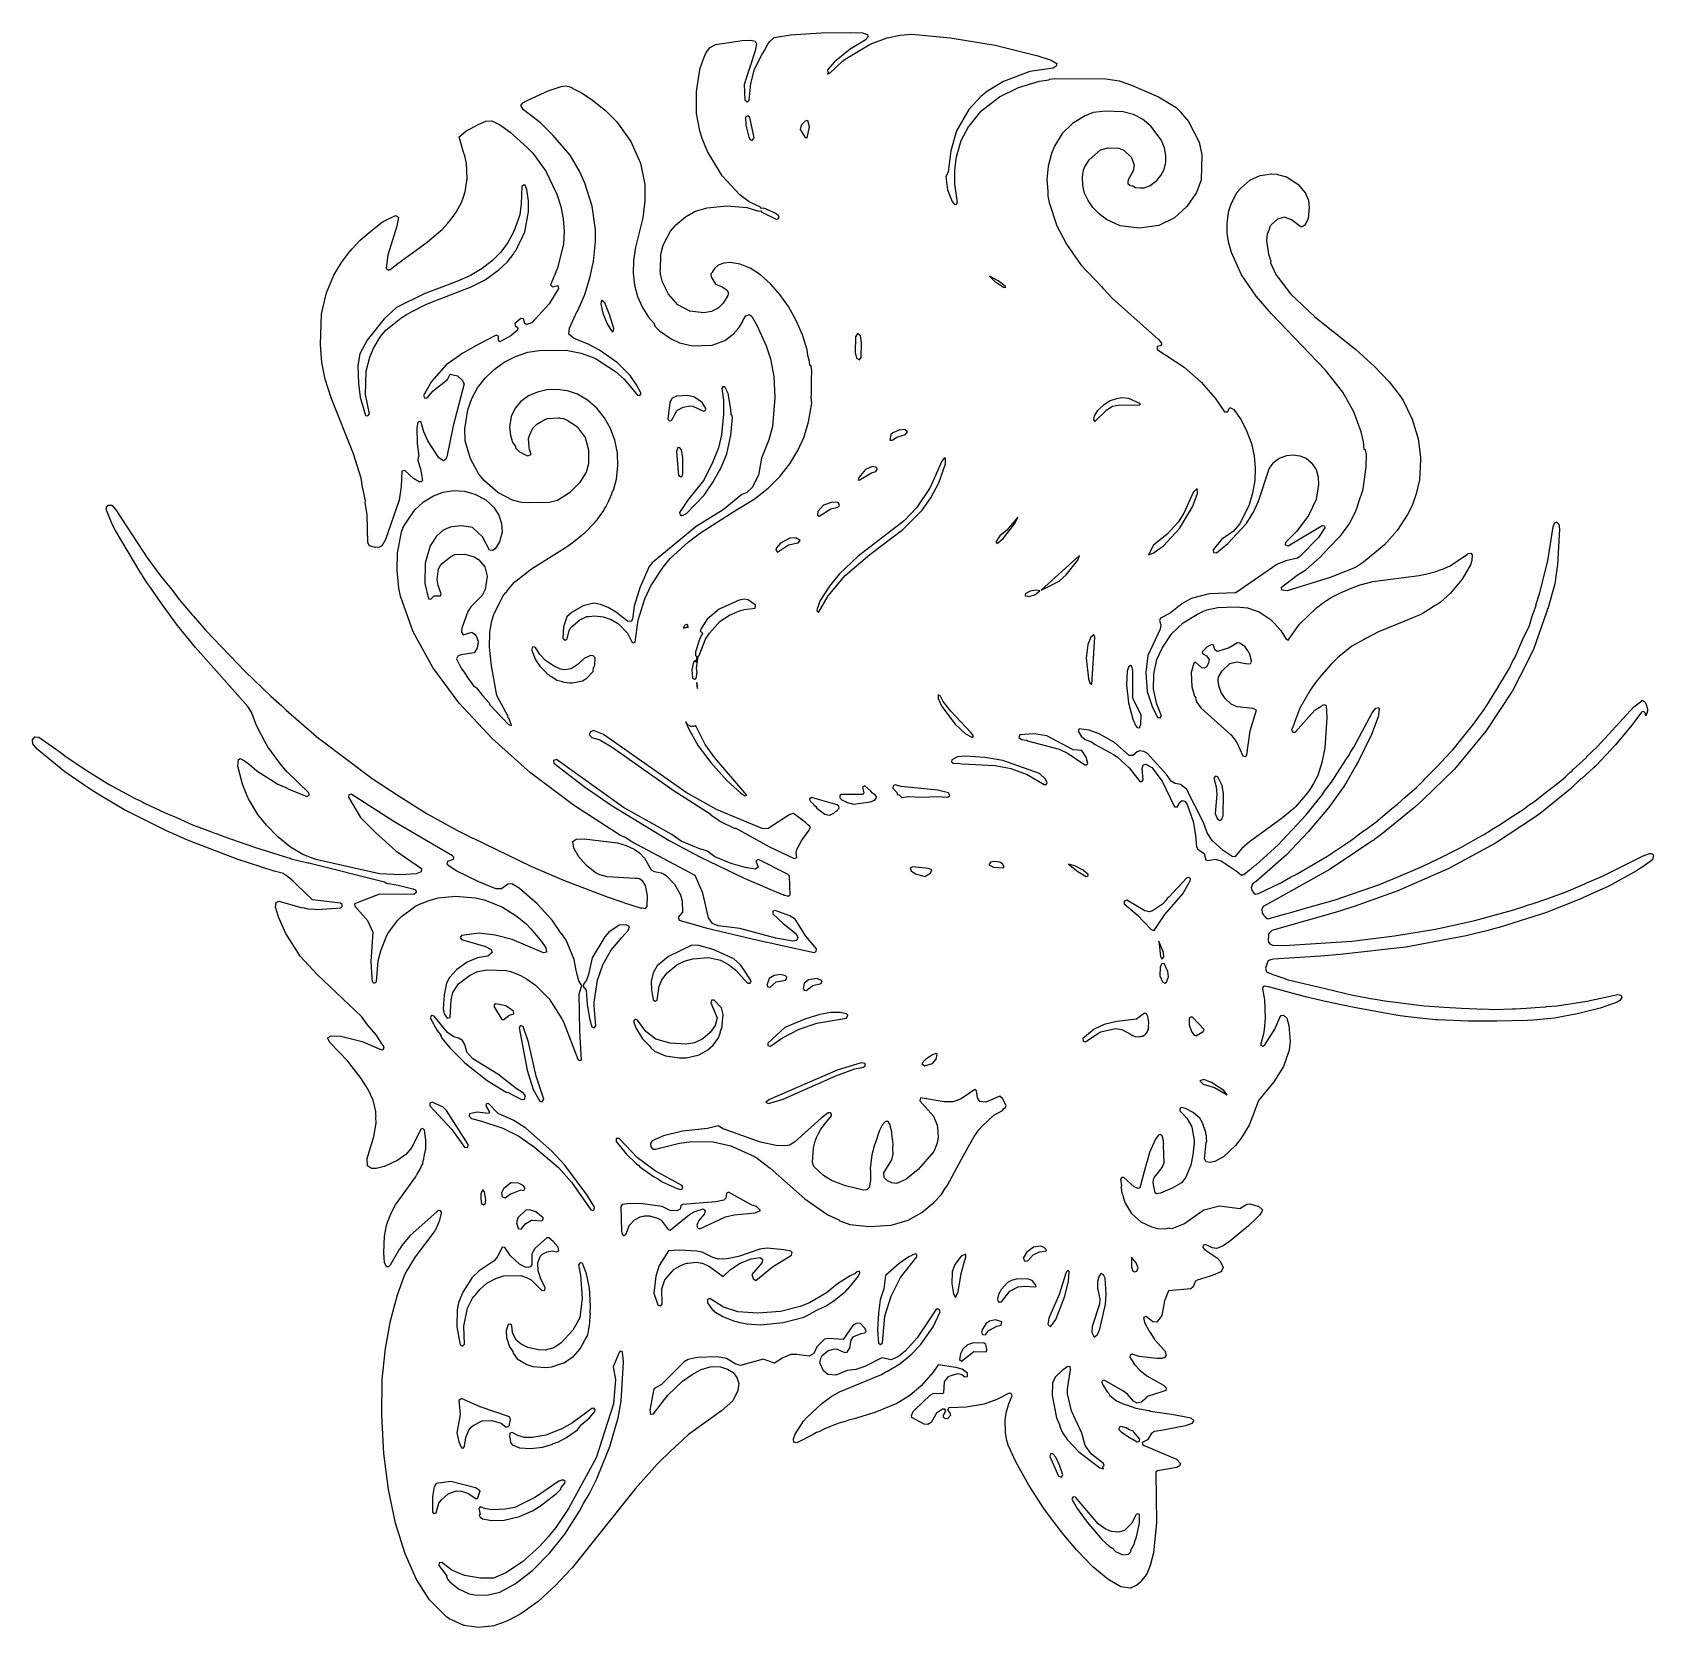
# Model space of a CAD drawing. Header units: millimetres. Extents: x 11 to 290, y 17 to 292.
import ezdxf

# ---------------------------------------------------------------- set-up
doc = ezdxf.new("R2010")
doc.units = ezdxf.units.MM
doc.layers.add('CUT', color=7, linetype='CONTINUOUS')

msp = doc.modelspace()

# ---------------------------------------------------------------- linework, layer by layer
at = {"layer": 'CUT'}
for points in [[(251.996, 121.5643), (251.4477, 121.6127), (250.3707, 121.7079), (247.2539, 122.0828), (245.9614, 122.2684), (238.4796, 123.6308), (234.8562, 124.3892), (234.0853, 124.5506), (233.8241, 124.6053), (233.738, 124.6233), (230.0359, 125.4685), (223.8973, 127.1578), (223.0016, 127.2913), (222.7096, 127.1461), (222.6301, 126.8286), (223.0183, 124.9363), (223.1067, 121.8109), (222.9374, 119.8257), (222.8183, 119.0879), (222.8031, 119.0182), (222.328, 117.2165), (222.6848, 116.9677), (223.0657, 117.199), (224.7697, 119.9129), (225.6222, 121.908), (225.888, 122.2338), (226.2579, 122.3238), (226.8146, 121.7672), (227.1606, 120.5154), (227.3895, 117.7688), (227.3543, 117.317), (227.2209, 116.274), (226.2717, 113.4545), (224.6145, 110.7913), (221.9345, 107.5672), (221.2295, 105.6009), (221.2103, 105.5749), (220.3222, 103.3634), (218.9471, 101.093), (217.9817, 99.8296), (215.9463, 97.8876), (214.4182, 97.0827), (213.5904, 96.9015), (212.9384, 97.0169), (212.6252, 97.557), (212.9236, 100.3174), (213.0327, 100.6292), (213.006, 101.0797), (213.0068, 101.0866), (213.0045, 101.1048), (212.98, 101.5188), (212.9329, 101.6893), (212.8861, 102.0711), (212.3058, 103.7586), (211.8141, 104.5249), (210.7046, 105.5462), (209.3504, 106.2258), (208.6099, 106.387), (208.363, 106.1661), (208.3755, 105.835), (208.9625, 105.2586), (209.6228, 104.5237), (210.4289, 103.1849), (210.4781, 103.0253), (210.8363, 100.7844), (210.8487, 100.4708), (210.8433, 100.2449), (210.6207, 98.2524), (210.2773, 96.4714), (209.3467, 94.2608), (209.3076, 94.1898), (208.6797, 93.4307), (207.0413, 92.4846), (205.0487, 91.6509), (204.3498, 91.5138), (204.1291, 91.6766), (203.805, 93.3988), (203.8462, 93.9592), (204.0456, 94.3667), (204.5139, 95.0247), (205.3439, 96.0196), (205.6734, 96.8521), (205.6024, 99.9121), (205.6097, 100.1164), (205.5963, 100.1767), (205.5855, 100.6387), (205.3364, 101.515), (205.0023, 101.73), (204.9668, 101.7128), (204.9545, 101.7212), (204.6862, 101.6011), (204.6626, 101.5648), (204.6485, 101.5579), (204.212, 100.9447), (203.1713, 98.6543), (202.7566, 97.135), (202.7397, 97.0922), (202.7276, 97.0288), (201.5085, 92.5626), (201.1336, 92.4356), (200.5444, 92.7208), (198.7112, 94.3266), (198.3815, 94.32), (198.1751, 94.0627), (198.3345, 92.8828), (198.2617, 92.7987), (198.2697, 92.7378), (198.2428, 92.7087), (198.3029, 92.4854), (198.4135, 91.6434), (198.5523, 91.2705), (198.5965, 90.9434), (198.9819, 89.8895), (200.0788, 88.1465), (201.6655, 86.7069), (203.4916, 85.8075), (204.5349, 85.5424), (205.9102, 85.484), (206.3492, 85.5997), (206.5124, 85.6207), (206.5598, 85.5674), (207.0926, 85.5082), (209.0756, 86.3369), (212.5384, 88.7343), (215.2021, 89.4446), (215.2027, 89.4453), (218.7352, 89.0062), (219.9657, 89.7221), (220.4788, 89.7696), (221.8463, 89.4065), (221.9375, 89.363), (222.6285, 88.768), (222.6625, 88.7139), (222.552, 88.444), (222.1402, 87.8508), (222.017, 87.728), (221.2544, 86.9676), (220.5424, 86.2578), (220.2539, 85.9701), (216.9187, 83.2501), (215.7693, 82.4755), (214.7471, 82.0724), (213.9487, 82.1735), (212.817, 82.774), (212.4079, 82.6251), (212.3584, 82.259), (212.6501, 81.9074), (214.8612, 80.4017), (215.3524, 79.8747), (215.884, 78.8392), (215.5748, 78.1614), (215.5735, 78.1604), (215.573, 78.1599), (215.5705, 78.1579), (215.5568, 78.1469), (214.4461, 77.5866), (213.5952, 77.3031), (211.3629, 76.6186), (211.2358, 76.517), (211.0246, 76.4467), (210.9972, 76.252), (210.6887, 75.462), (210.2658, 75.1578), (206.4514, 74.8026), (205.7643, 73.0761), (205.3039, 70.543), (204.4414, 69.3726), (203.7509, 69.4231), (202.5714, 70.3735), (202.1151, 70.184), (202.3095, 69.3214), (203.0272, 67.9388), (203.0766, 67.818), (203.3665, 67.4103), (204.0471, 66.3815), (205.7734, 64.5141), (205.8042, 64.4799), (205.9213, 64.0802), (206.0205, 63.6356), (205.6872, 63.2625), (205.36, 63.1635), (205.3268, 63.1534), (205.3248, 63.1528), (205.1336, 63.1343), (204.4902, 63.1367), (201.4028, 63.4887), (200.1609, 63.8688), (199.8355, 63.6868), (199.7976, 63.3507), (200.5559, 62.0978), (201.5119, 61.1069), (202.7272, 60.1612), (205.5509, 58.5489), (206.0371, 58.0463), (205.978, 57.6387), (203.1577, 56.6714), (202.8532, 56.6143), (202.8227, 56.523), (202.6207, 56.4678), (202.5686, 56.2714), (201.7276, 55.5854), (201.0324, 55.4369), (200.379, 55.788), (199.3938, 56.9796), (198.5709, 57.5823), (195.4825, 59.3536), (195.1873, 59.3698), (194.9507, 59.1393), (195.0061, 58.7423), (195.1587, 58.5057), (195.158, 58.4899), (195.2011, 58.44), (195.8841, 57.3813), (196.1341, 57.1234), (196.3489, 56.7399), (197.4735, 55.852), (198.8942, 55.2009), (199.1944, 55.1652), (200.7771, 54.5697), (203.0172, 54.1915), (203.105, 54.1634), (203.2613, 54.0455), (206.9596, 53.5259), (209.1547, 53.1553), (210.3152, 52.8763), (210.791, 52.4555), (210.4787, 51.9435), (209.3847, 51.5095), (205.514, 50.749), (204.3881, 50.5817), (203.981, 50.5546), (203.9324, 50.514), (203.8313, 50.499), (203.6717, 50.3011), (203.4435, 50.1477), (202.7915, 49.1247), (201.8831, 48.6492), (201.9362, 48.3146), (202.2321, 48.1134), (207.7907, 45.7917), (208.5152, 45.0162), (208.3316, 44.6013), (207.8459, 44.3498), (204.5302, 43.7549), (204.2589, 43.5169), (204.3423, 34.7963), (203.8678, 29.6642), (203.8671, 29.6615), (203.8671, 29.6612), (203.8669, 29.6603), (203.8668, 29.6599), (203.2928, 27.4227), (202.7576, 26.1141), (202.403, 25.5926), (201.8042, 24.8487), (201.7196, 24.7436), (201.6732, 24.686), (201.6382, 24.6425), (200.995, 24.0398), (200.0096, 23.5752), (199.9405, 23.5584), (199.9106, 23.5511), (199.8898, 23.546), (199.8595, 23.5386), (198.2226, 23.7729), (195.9713, 25.0931), (193.4102, 27.2399), (190.6197, 30.0914), (188.3992, 32.7248), (187.3688, 34.0584), (187.3454, 34.0888), (187.2305, 34.2375), (186.0849, 35.7204), (184.9221, 37.2756), (182.3406, 41.283), (180.0883, 45.3438), (178.8157, 48.1889), (178.5736, 48.9784), (178.3229, 50.3256), (178.2493, 52.5333), (178.4757, 53.9765), (178.9233, 55.3085), (179.461, 56.6797), (179.3285, 57.088), (178.9352, 57.1428), (176.8373, 56.0732), (174.6696, 55.263), (171.525, 54.7248), (168.5761, 54.6276), (168.3173, 54.1987), (168.7351, 53.7722), (168.854, 53.2843), (168.3059, 52.7176), (167.8888, 52.7701), (167.6339, 53.0272), (167.6223, 53.3529), (168.024, 54.0901), (167.8583, 54.3779), (167.4947, 54.4212), (166.4294, 53.7235), (165.498, 52.115), (164.9632, 51.7412), (164.3093, 51.7926), (162.1829, 52.9339), (162.1095, 53.3311), (162.4198, 54.0062), (162.7317, 54.3328), (165.3608, 56.7991), (165.9817, 57.1749), (167.4328, 57.0818), (167.7081, 57.2079), (167.7906, 59.126), (168.5193, 60.006), (168.5539, 60.0289), (168.5645, 60.0359), (168.585, 60.0494), (168.605, 60.0626), (170.1277, 60.5305), (170.7726, 60.3943), (171.3026, 59.9748), (171.777, 60.0482), (171.7921, 60.6037), (170.8332, 61.2731), (169.7924, 61.5928), (166.733, 62.0181), (165.8628, 60.7629), (163.7219, 58.3568), (161.8267, 56.7576), (159.5851, 55.3502), (155.8192, 53.7923), (152.2569, 52.7482), (151.2666, 52.5115), (150.7054, 52.2934), (149.4473, 51.9246), (146.9983, 50.9503), (146.123, 50.5127), (145.7299, 50.3599), (145.1798, 50.0411), (142.453, 48.678), (142.1164, 48.5694), (141.8405, 48.7132), (141.7993, 49.2662), (142.0824, 50.0746), (143.5209, 52.3219), (144.0127, 52.9023), (146.6555, 55.3785), (148.2242, 56.5328), (149.7336, 57.3615), (156.9553, 60.3508), (157.7009, 60.8478), (157.9672, 60.9587), (160.0839, 62.2348), (162.0036, 63.7417), (163.6687, 65.4675), (165.8523, 68.5827), (167.042, 71.1938), (166.9709, 71.5223), (166.6319, 71.6719), (166.3413, 71.5031), (163.0896, 66.692), (161.0499, 64.4155), (159.8948, 63.4992), (158.6383, 62.8959), (156.9982, 63.2171), (154.0806, 61.7276), (152.5221, 61.2391), (151.0412, 61.0771), (149.0677, 60.235), (147.67, 60.3648), (146.9366, 61.0187), (146.3312, 62.3556), (146.5317, 63.3246), (146.7343, 63.6173), (147.6914, 64.4351), (148.6385, 64.7607), (149.1072, 64.8088), (150.6143, 64.1775), (151.0127, 64.2371), (151.4641, 64.9621), (151.6982, 66.2842), (152.1091, 66.8917), (152.1606, 66.8917), (153.4573, 67.4506), (154.0574, 67.5341), (154.3026, 67.754), (154.1396, 68.3233), (153.2632, 69.2136), (152.5537, 69.1477), (151.9966, 68.7989), (150.3451, 66.4018), (147.8164, 66.5932), (147.1188, 66.4412), (145.8207, 65.1608), (145.277, 63.9753), (144.4762, 63.5195), (142.3442, 63.8383), (141.3399, 63.7881), (139.9076, 63.2389), (138.5017, 62.307), (136.5541, 63.01), (132.6208, 61.9477), (131.8577, 62.1434), (130.2421, 63.1414), (128.6594, 63.398), (125.162, 63.2795), (123.6173, 62.935), (122.9321, 62.5251), (119.0096, 58.6607), (117.6857, 57.9241), (116.9985, 54.2386), (117.1057, 53.5534), (117.6259, 53.5876), (120.118, 56.7991), (122.6524, 59.1965), (124.2802, 60.3804), (125.8489, 61.2091), (127.3939, 61.697), (127.8149, 61.769), (129.2018, 61.681), (130.397, 61.3141), (131.3466, 60.7129), (132.0037, 59.8716), (132.3319, 58.7992), (132.1846, 57.6393), (131.3105, 55.84), (129.3552, 54.091), (123.6974, 50.0024), (121.7411, 48.163), (121.6693, 48.1689), (118.783, 45.4117), (118.6254, 45.2334), (118.282, 44.9105), (114.5518, 40.707), (103.5821, 27.0241), (103.3744, 26.798), (100.6964, 23.9581), (99.3602, 22.729), (97.7319, 21.2524), (95.9869, 19.9659), (95.9194, 19.9194), (95.4946, 19.626), (95.3502, 19.5262), (94.7368, 19.1027), (92.8225, 18.0777), (91.9071, 17.6793), (90.1235, 17.0783), (89.2507, 16.9409), (89.1002, 16.9172), (89.0922, 16.9159), (89.0917, 16.9158), (87.4583, 16.7526), (86.6328, 16.8625), (85.4183, 17.0586), (85.0362, 17.1202), (84.9996, 17.1262), (84.942, 17.1355), (84.271, 17.3896), (83.4411, 17.7797), (83.0923, 17.9437), (82.5043, 18.2201), (82.4541, 18.2437), (81.9901, 18.5253), (79.0232, 21.5515), (76.7769, 25.0484), (74.8307, 29.448), (73.1688, 34.7624), (71.9247, 40.5389), (71.1232, 46.7685), (70.7664, 53.3369), (70.8551, 59.5184), (70.8556, 59.5305), (71.3533, 64.3474), (71.4164, 64.8408), (72.3122, 69.6083), (73.4656, 74.0744), (74.5781, 77.1298), (74.824, 77.7479), (76.6236, 80.6722), (79.9906, 85.1264), (80.4988, 86.3078), (80.6466, 86.5892), (80.6863, 86.7437), (80.7756, 86.9511), (81.0704, 88.1611), (81.0578, 88.1856), (81.0963, 88.3353), (80.864, 88.6209), (80.4668, 88.5625), (80.3534, 88.4421), (75.608, 84.2497), (74.2202, 82.6257), (73.855, 81.9963), (73.8334, 81.9706), (73.7942, 81.8916), (72.2552, 79.2394), (71.936, 78.9027), (71.6022, 78.9036), (71.271, 79.6659), (71.1985, 80.4778), (71.1657, 80.8463), (71.1509, 81.0122), (71.1218, 81.3388), (71.1215, 81.3416), (71.1217, 81.3467), (71.2405, 84.1926), (71.5783, 86.0249), (71.7918, 86.6421), (71.9822, 87.1557), (71.9946, 87.1891), (72.1437, 87.5912), (72.3152, 88.0536), (73.1301, 89.6043), (76.6087, 94.3952), (76.6274, 94.4306), (76.6718, 94.4901), (76.853, 94.8302), (76.9069, 94.9003), (77.5389, 95.9998), (77.6437, 96.3141), (77.8451, 96.6923), (77.8559, 96.7432), (77.874, 96.7771), (77.9923, 97.36), (78.0163, 97.432), (78.0455, 97.6224), (78.1097, 97.9384), (78.3442, 99.0431), (78.3422, 99.0842), (78.3737, 99.2391), (78.401, 100.7581), (78.1555, 102.496), (77.8519, 102.7584), (77.5028, 102.6426), (75.9617, 99.4917), (74.9196, 98.3006), (73.554, 97.2942), (71.2717, 96.2232), (71.2611, 96.2198), (71.2463, 96.2149), (71.2256, 96.2081), (71.2007, 96.1999), (70.045, 95.9137), (69.8277, 95.9004), (69.0001, 95.9012), (68.3468, 96.3409), (68.2851, 97.57), (69.3857, 101.413), (69.7913, 103.716), (69.7769, 104.7393), (69.7876, 104.9626), (69.7726, 105.0487), (69.7633, 105.7067), (69.3039, 107.6463), (68.4616, 109.4845), (67.2449, 111.4141), (64.907, 114.3947), (61.9056, 117.5179), (61.4466, 118.3952), (62.028, 118.7481), (63.7091, 118.6844), (67.3948, 117.763), (70.7167, 116.3509), (71.1038, 116.4607), (71.1871, 116.8544), (70.8656, 117.2827), (69.7965, 118.8931), (68.3389, 120.6488), (67.2879, 122.049), (59.668, 129.2836), (56.7251, 132.4648), (54.24, 136.3585), (53.2909, 138.4254), (53.0149, 139.0695), (52.4759, 140.9364), (52.5817, 141.7085), (53.0203, 141.9522), (56.8639, 140.8486), (57.4228, 140.7808), (58.0305, 140.646), (59.2109, 140.5642), (59.7154, 140.5031), (63.7081, 140.8204), (63.9696, 141.0321), (63.9686, 141.3685), (63.6678, 141.5855), (58.8385, 142.2027), (56.0717, 144.8287), (55.7315, 145.177), (55.4969, 145.3743), (55.0478, 145.8005), (54.629, 146.104), (54.2092, 146.457), (54.0859, 146.4975), (53.8082, 146.6987), (52.2326, 147.1071), (45.8351, 149.2112), (37.7419, 152.2917), (37.5504, 152.3732), (37.3428, 152.4617), (36.8776, 152.6598), (35.9998, 153.0337), (33.6753, 154.0622), (26.3309, 157.7467), (22.3534, 160.1026), (20.8569, 161.0344), (20.5064, 161.2595), (16.1482, 164.2513), (11.3754, 168.1646), (10.6219, 169.0784), (10.5417, 169.7853), (10.9667, 170.2619), (11.6236, 170.2172), (15.0882, 167.805), (16.5321, 166.7082), (17.8568, 165.8773), (19.6134, 164.6542), (23.795, 162.0743), (28.282, 159.6541), (29.3113, 159.1796), (29.8926, 158.8636), (33.311, 157.2595), (33.7029, 157.0616), (35.3842, 156.38), (38.1525, 155.1038), (41.4207, 153.9195), (41.9794, 153.6912), (42.2118, 153.6121), (43.6924, 153.0118), (47.3248, 151.7799), (48.9844, 151.1785), (54.7209, 149.4336), (54.9958, 149.3651), (55.1417, 149.2601), (58.0126, 148.5497), (58.2162, 148.5625), (71.2707, 145.3089), (71.568, 145.0573), (73.5806, 144.7317), (73.5822, 144.7328), (76.1533, 144.092), (76.5358, 143.8961), (76.7017, 143.6634), (76.729, 143.4469), (76.3177, 143.077), (70.4151, 143.1868), (66.0687, 141.4871), (66.1256, 141.0617), (68.3436, 138.6253), (69.2522, 136.6268), (68.9072, 131.5761), (69.0548, 128.703), (69.1369, 128.107), (69.3688, 127.8658), (69.6682, 127.8759), (69.8833, 128.1322), (70.1483, 131.686), (70.6059, 133.408), (71.6097, 135.8937), (71.941, 136.5525), (73.5778, 138.6491), (74.1361, 139.2438), (74.1875, 139.2984), (74.2534, 139.3687), (74.2586, 139.3742), (74.2678, 139.3841), (74.3839, 139.4836), (75.0322, 139.9549), (75.6631, 140.4136), (76.1709, 140.7828), (76.4996, 141.0217), (77.2644, 141.4283), (78.9734, 142.0855), (80.5284, 142.5334), (83.4903, 142.8095), (86.9442, 142.5142), (88.436, 142.1699), (89.0614, 141.9498), (91.5693, 140.9375), (93.7609, 139.5138), (94.0504, 139.3258), (94.0945, 139.2972), (94.1147, 139.284), (95.6682, 138.0251), (96.4647, 137.1752), (98.3489, 134.9941), (99.0733, 133.9039), (99.1918, 133.1551), (98.6645, 133.0516), (93.2677, 135.3232), (90.3321, 136.0885), (87.5563, 136.4111), (84.5073, 136.0265), (84.3065, 135.6845), (84.5096, 135.3438), (88.6545, 134.1569), (89.6499, 133.6347), (89.8004, 133.0995), (89.062, 132.467), (87.282, 132.1783), (85.5088, 131.4284), (83.7352, 130.1732), (82.4415, 128.7682), (81.924, 127.8109), (81.5112, 125.8055), (81.3671, 123.4172), (81.5664, 122.5139), (82.0762, 121.7818), (82.5872, 121.9183), (82.7557, 124.935), (83.0384, 126.2321), (83.9845, 127.6915), (85.893, 129.1637), (87.3136, 129.8149), (88.9414, 130.1108), (92.2563, 129.9924), (93.0392, 129.8259), (94.595, 129.2014), (95.3225, 128.8214), (95.7421, 128.5819), (97.3117, 127.4774), (99.6488, 125.1124), (101.8514, 121.6865), (102.0923, 121.1357), (104.5803, 114.6975), (104.8578, 114.5087), (105.2063, 114.6332), (104.9216, 119.5334), (104.8325, 125.9551), (105.27, 127.4367), (104.7324, 128.2193), (104.2882, 129.9735), (103.9767, 131.8867), (102.5856, 135.2015), (101.7569, 136.3854), (101.7276, 136.3593), (100.1802, 138.7005), (97.562, 141.4974), (94.4783, 144.1712), (93.2039, 144.9427), (92.509, 144.8944), (91.4077, 144.0605), (90.4285, 144.0788), (87.495, 145.28), (83.6126, 147.1936), (82.3524, 148.0363), (82.0799, 148.4073), (82.1901, 148.8384), (83.1759, 149.2016), (83.2085, 149.5315), (82.9786, 149.7852), (73.0314, 155.59), (65.5008, 160.4127), (65.1154, 160.2835), (65.055, 159.8816), (67.1076, 156.382), (69.6935, 153.769), (73.232, 150.6428), (77.6028, 147.5759), (77.5604, 147.026), (76.688, 146.6846), (74.0991, 146.4759), (70.3914, 146.6838), (59.3949, 149.1424), (57.1935, 150.0129), (55.0626, 151.2707), (52.8769, 153.0646), (50.8771, 155.0631), (49.3982, 156.8758), (47.8088, 159.5888), (47.7447, 159.7257), (47.7175, 159.7837), (47.7118, 159.7957), (47.5152, 160.2152), (46.7487, 162.1156), (45.94, 165.2228), (46.0495, 166.3788), (46.3527, 166.5478), (47.1017, 166.1673), (47.9338, 165.5463), (49.2139, 164.4243), (52.8831, 162.1369), (54.2246, 161.5626), (54.7502, 161.2628), (57.4322, 160.1684), (57.4571, 160.1788), (57.8477, 160.0116), (58.2366, 160.21), (58.1969, 160.6449), (54.5179, 164.1802), (54.4944, 164.2053), (53.1952, 165.7124), (51.1469, 168.5747), (50.6207, 169.4462), (49.4544, 171.6711), (49.0721, 172.5141), (48.3319, 174.5132), (47.7062, 175.5153), (38.6397, 185.6822), (36.0822, 188.8465), (35.5809, 189.4914), (32.8269, 193.2705), (32.0512, 194.3712), (31.3712, 195.3363), (30.8996, 196.0056), (30.3958, 196.7206), (29.5308, 198.0105), (29.4804, 198.0948), (29.3306, 198.345), (29.2458, 198.4868), (24.8502, 205.8334), (24.267, 206.9301), (23.2996, 209.3471), (23.3029, 209.7893), (23.6245, 210.2272), (24.2371, 210.1986), (24.9008, 209.4242), (29.568, 202.2647), (29.8658, 201.8704), (30.2204, 201.316), (32.6417, 198.0094), (34.6796, 195.4977), (35.8618, 193.9327), (37.749, 191.7149), (38.0991, 191.2834), (38.3157, 191.049), (40.4157, 188.5811), (44.4663, 184.3903), (44.5526, 184.2968), (44.6136, 184.2379), (47.2354, 181.5254), (51.6493, 177.2597), (53.5453, 175.6039), (54.3024, 174.872), (59.9553, 169.9888), (60.0922, 169.8865), (60.2697, 169.7316), (69.1061, 163.111), (73.7581, 160.0292), (78.6361, 157.0139), (83.7381, 154.1829), (84.9762, 153.5782), (86.399, 152.8059), (86.5229, 152.8228), (96.4545, 147.9723), (102.1327, 145.5472), (109.6699, 142.6801), (112.3186, 141.7971), (112.6517, 141.6358), (115.3082, 140.7764), (115.6896, 140.8018), (116.2771, 140.6994), (116.5706, 141.0228), (116.6104, 142.9259), (116.2537, 144.675), (115.7502, 145.4733), (115.2925, 145.7589), (115.2337, 145.7675), (115.2091, 145.7962), (114.6265, 145.892), (114.5644, 145.865), (114.4476, 145.882), (109.6722, 146.1549), (108.368, 146.4908), (107.5562, 146.9101), (106.061, 148.0935), (104.7768, 149.6204), (103.9005, 151.1067), (103.7372, 152.2532), (104.3228, 152.6622), (105.6647, 152.6979), (111.4351, 151.983), (112.915, 151.5686), (114.3178, 150.915), (115.1992, 150.2882), (116.0793, 149.3524), (117.2263, 147.3424), (117.7683, 147.056), (119.0145, 146.8135), (119.0748, 146.7868), (119.1759, 146.7421), (119.1821, 146.7393), (119.3439, 146.6677), (119.8413, 146.4016), (121.2671, 144.8933), (122.2776, 143.0205), (122.5663, 141.9308), (122.6208, 140.0445), (121.9078, 139.2001), (122.0847, 138.6991), (126.6664, 137.3591), (134.8671, 135.3755), (145.322, 133.1308), (145.7035, 133.2707), (145.7138, 133.7412), (143.9019, 135.8906), (142.085, 138.8244), (141.1688, 139.4259), (138.6398, 140.3432), (138.2296, 140.2131), (138.2093, 139.752), (139.9682, 138.099), (142.1692, 136.4015), (142.5127, 135.727), (142.339, 135.1506), (141.6419, 135.0808), (138.7286, 135.5611), (132.5031, 137.214), (128.7929, 137.6904), (127.8307, 138.1078), (127.1262, 139.0826), (126.1557, 143.3532), (124.8263, 146.375), (113.8891, 152.1893), (112.767, 152.9005), (111.9693, 153.2515), (103.9879, 158.3731), (96.4284, 164.0636), (89.8144, 169.9934), (84.1494, 176.1068), (79.6054, 182.2441), (76.1834, 188.3966), (74.0379, 194.4922), (73.7329, 195.8807), (73.4603, 198.9952), (73.5194, 202.0782), (73.533, 202.2412), (74.2094, 205.634), (74.2301, 205.7001), (74.3515, 206.089), (74.3878, 206.2054), (74.421, 206.3116), (74.8463, 207.0646), (74.9125, 207.1222), (76.477, 209.3729), (77.0889, 209.9969), (77.9719, 210.8047), (79.6717, 211.8171), (81.3942, 212.42), (83.2292, 212.716), (85.0642, 212.5976), (86.8401, 212.1241), (88.7067, 211.1256), (89.416, 210.5064), (90.1604, 209.7407), (90.9652, 208.4551), (91.4455, 207.0506), (91.5183, 205.5719), (91.0915, 203.882), (90.3182, 202.6689), (89.8951, 202.387), (89.3491, 202.4223), (88.1568, 204.7698), (86.4468, 206.3669), (84.5854, 206.6158), (82.784, 206.4487), (81.9857, 206.1772), (81.2989, 205.8261), (80.1896, 204.8515), (79.147, 203.1876), (78.259, 200.2254), (78.2278, 196.7233), (78.8268, 194.0704), (79.2567, 194.0147), (79.8126, 194.5708), (80.9219, 194.5842), (81.0296, 194.9346), (80.4809, 196.3573), (80.327, 197.3724), (80.5772, 199.2049), (81.0021, 200.0215), (82.6077, 201.2916), (83.3843, 201.6799), (83.4526, 201.7065), (85.1234, 201.7651), (86.7067, 201.3007), (87.4339, 200.8459), (87.4423, 200.8396), (87.4481, 200.8353), (87.4723, 200.8173), (87.5318, 200.7729), (88.5329, 199.5871), (88.944, 197.9692), (88.6314, 195.675), (88.0903, 194.609), (86.1459, 192.6649), (85.6174, 191.8591), (84.5885, 189.0289), (84.5469, 188.3158), (84.8152, 187.8599), (86.2976, 188.3306), (87.0279, 187.7852), (87.3733, 186.7539), (87.2483, 185.5467), (86.6996, 184.7387), (84.4016, 184.4135), (83.8776, 184.1788), (83.6504, 183.7298), (84.4541, 182.0907), (85.109, 181.2595), (85.4194, 180.6625), (86.6033, 179.0642), (87.0987, 178.734), (88.1493, 177.4004), (89.3239, 176.1435), (89.415, 175.779), (92.6115, 172.4049), (93.1442, 172.2569), (92.7299, 173.352), (92.5403, 173.6364), (92.5782, 173.7694), (90.6065, 177.3718), (89.6796, 182.5089), (89.3829, 185.747), (89.3848, 188.2683), (89.6905, 190.0525), (90.0652, 191.2213), (90.1966, 191.5751), (90.6434, 192.4747), (91.1221, 193.4387), (91.1328, 193.4603), (91.3085, 193.8141), (91.7256, 194.5523), (92.138, 195.0771), (92.2621, 195.2351), (92.3383, 195.332), (92.6439, 195.721), (93.6316, 196.8651), (93.6947, 196.9281), (93.7748, 197.008), (93.7924, 197.0255), (93.9455, 197.1784), (96.5728, 199.212), (101.3762, 202.2377), (102.4538, 202.8961), (102.6196, 203.021), (102.7198, 203.0841), (103.5891, 203.732), (103.7769, 203.8477), (104.1689, 204.1643), (104.6903, 204.5529), (104.8163, 204.6755), (105.2973, 205.0377), (105.4731, 205.2173), (105.7717, 205.4583), (107.4686, 207.1809), (107.6726, 207.4535), (107.8529, 207.6288), (107.9063, 207.702), (108.023, 207.8212), (108.3281, 208.2803), (109.0503, 209.2703), (109.2047, 209.5992), (109.4017, 209.8956), (109.7448, 210.6209), (109.9406, 210.9694), (110.0465, 211.2586), (110.4776, 212.1697), (110.5821, 212.534), (110.7093, 212.805), (111.2276, 214.7096), (111.4878, 216.9264), (111.4026, 219.2021), (110.9559, 221.3883), (110.2073, 223.4003), (109.1739, 225.2399), (107.8483, 226.9239), (106.2797, 228.2791), (104.5012, 229.3186), (102.8028, 229.8832), (101.0363, 230.1435), (99.2697, 230.057), (97.6258, 229.69), (96.097, 229.0341), (94.7355, 228.0619), (93.7667, 226.9226), (93.0658, 225.5044), (92.8225, 223.6354), (92.9638, 222.2129), (93.3061, 221.0357), (93.8207, 220.3), (93.8612, 220.2665), (93.8545, 220.0856), (94.5353, 219.3753), (95.9263, 218.7242), (96.5479, 218.9314), (96.3111, 219.6713), (96.2798, 219.7065), (96.1965, 220.2577), (96.0876, 221.6888), (96.2429, 222.1947), (96.8405, 223.4573), (97.5109, 224.148), (98.0846, 224.5332), (98.8637, 224.9252), (98.8675, 224.9267), (98.8833, 224.9332), (98.9527, 224.9617), (99.3743, 225.1347), (101.2709, 225.2731), (101.2842, 225.2706), (101.343, 225.2594), (101.5583, 225.2186), (102.0979, 225.1162), (102.3625, 225.0445), (102.7447, 224.8394), (102.8124, 224.8031), (102.874, 224.7701), (102.9355, 224.7371), (104.1934, 223.9458), (104.3094, 223.8412), (104.3124, 223.8384), (104.3125, 223.8384), (104.4816, 223.6857), (105.8632, 221.896), (106.4322, 219.7403), (106.4057, 217.3171), (106.0227, 215.8655), (104.8667, 214.0491), (103.1504, 212.3372), (101.0656, 210.9968), (99.6588, 210.6712), (96.3443, 210.6121), (94.8768, 210.6755), (93.3184, 211.0654), (90.785, 212.3812), (88.5365, 214.334), (87.5141, 215.5748), (86.0639, 218.2089), (85.1826, 221.2698), (85.0777, 223.363), (85.6266, 226.6562), (86.3073, 228.6096), (87.3136, 230.415), (88.6159, 232.102), (90.1549, 233.5819), (91.9011, 234.8249), (93.8545, 235.8312), (95.9855, 236.5712), (97.9389, 236.8671), (102.556, 236.8967), (105.1375, 236.4222), (107.0758, 235.714), (107.6595, 235.4662), (111.0798, 233.2574), (112.5726, 231.9115), (114.8646, 229.1601), (115.2567, 229.1116), (115.4895, 229.4309), (114.7244, 230.9472), (113.6338, 232.5401), (111.4006, 234.7435), (108.33, 236.8991), (106.3873, 237.9434), (103.8356, 238.9682), (103.0344, 239.6847), (103.1403, 240.6956), (104.4329, 243.5068), (104.4697, 243.5176), (105.0256, 244.7958), (105.6772, 246.213), (105.7347, 246.4262), (105.7842, 246.5401), (106.7254, 249.5623), (107.0314, 251.2355), (107.29, 252.1944), (107.6429, 255.6505), (107.615, 257.6748), (107.0598, 261.7265), (105.8177, 265.7191), (104.9368, 267.6551), (103.2822, 270.5018), (100.3573, 273.9305), (98.1451, 276.0822), (95.2332, 278.3164), (94.7406, 279.0825), (95.0945, 279.5386), (95.8631, 279.9708), (99.4544, 281.6033), (101.7322, 282.3887), (102.4089, 282.5078), (103.1177, 282.3707), (103.5885, 282.143), (103.7103, 282.0025), (105.3457, 281.214), (107.1277, 280.0344), (109.3622, 278.2159), (111.3174, 276.2607), (113.7412, 272.8838), (115.3874, 269.1796), (116.1114, 265.4624), (116.1128, 262.6528), (115.7822, 259.7536), (114.5089, 254.6807), (114.1892, 252.3955), (114.1343, 250.1679), (114.372, 248.0955), (114.8904, 246.1421), (115.7198, 244.2825), (116.7845, 242.587), (117.7707, 241.5157), (117.7393, 241.4843), (117.8577, 241.0699), (118.6568, 240.2708), (120.699, 238.8797), (122.1196, 238.1694), (124.369, 237.6958), (125.2087, 237.7104), (125.4934, 237.6702), (125.8891, 237.7223), (127.7727, 237.755), (129.9333, 238.5837), (131.3835, 239.6492), (132.3602, 240.7739), (133.0409, 241.869), (133.0625, 242.0331), (133.5698, 242.8122), (134.1915, 243.0664), (134.5814, 242.7185), (135.4736, 241.2014), (137.0565, 237.6776), (137.8357, 235.4206), (138.3677, 232.3764), (138.5482, 228.7737), (138.1331, 223.7919), (137.4973, 221.4868), (136.2337, 218.3085), (135.722, 215.3612), (134.6552, 213.237), (133.7116, 212.3889), (132.8673, 212.0688), (129.6521, 209.4165), (125.0184, 206.5029), (117.41, 200.2793), (116.8804, 199.6068), (115.2693, 195.9719), (114.3071, 192.7964), (114.0398, 190.5436), (113.7583, 190.1487), (113.1266, 190.2243), (111.2417, 191.7252), (109.8202, 192.5557), (108.4821, 193.1044), (107.3404, 193.2931), (105.4991, 192.8765), (103.5885, 191.7913), (102.6935, 190.9418), (102.1175, 189.2609), (101.9928, 187.2693), (102.4232, 186.9368), (102.7382, 187.1746), (103.095, 188.6253), (103.3692, 189.1186), (104.9534, 190.4591), (106.1452, 191.0114), (106.4998, 191.0436), (107.4987, 191.1102), (108.9786, 190.9326), (110.3105, 190.4887), (111.4536, 189.8651), (111.5772, 189.7781), (113.1475, 188.1494), (113.8812, 186.6242), (114.1822, 186.484), (114.4565, 186.5987), (115.0171, 190.3777), (116.1497, 194.0784), (117.1776, 196.284), (119.2791, 199.54), (120.5295, 201.0338), (123.6384, 203.8463), (125.59, 205.3173), (131.6313, 209.2109), (134.9943, 211.2361), (137.3917, 213.1599), (139.4339, 215.1725), (141.1505, 217.3331), (142.5416, 219.6121), (143.6071, 222.0094), (144.3766, 224.5844), (144.9093, 227.8104), (144.8307, 228.8329), (144.8772, 229.2913), (144.8752, 231.8743), (144.8729, 231.8896), (144.9389, 233.3747), (144.8205, 234.1442), (144.5659, 234.3224), (144.5267, 234.9516), (144.2628, 236.0201), (144.1175, 237.0033), (143.3423, 239.5373), (142.2548, 242.06), (140.9301, 244.4387), (139.4296, 246.5164), (137.792, 248.3617), (136.0724, 249.8811), (134.3034, 251.034), (132.5673, 251.7564), (130.8567, 252.0414), (129.7465, 251.902), (128.8075, 251.554), (128.2031, 251.0758), (127.8322, 250.4645), (127.8045, 250.2885), (127.7727, 250.3042), (127.5359, 250.0674), (127.5655, 249.5346), (128.335, 248.3212), (129.4736, 247.823), (130.3508, 247.2525), (130.5544, 246.7294), (130.4635, 246.3497), (129.6646, 245.0093), (128.7729, 244.1409), (127.6307, 243.5857), (126.3194, 243.3775), (123.92, 243.6448), (121.8585, 244.7111), (120.208, 246.5936), (119.1935, 248.6535), (118.8394, 250.0104), (118.7892, 250.8212), (118.8378, 250.8625), (118.9062, 253.238), (118.9505, 253.6943), (119.3271, 255.0445), (120.5461, 257.4036), (121.3511, 258.3762), (121.4107, 258.4418), (123.1467, 259.8928), (123.4368, 260.0642), (123.6234, 260.1745), (123.6449, 260.1872), (123.9722, 260.3805), (124.278, 260.5612), (124.5443, 260.7147), (124.7191, 260.8038), (125.2835, 260.983), (126.8692, 261.4264), (130.2709, 261.7901), (133.7541, 261.4851), (135.7882, 260.8805), (136.1225, 260.9573), (136.3163, 260.6797), (138.7812, 259.4992), (139.1109, 259.5341), (139.2943, 259.8103), (139.1717, 260.1547), (138.4934, 260.5741), (136.6464, 261.383), (136.2617, 261.3221), (136.0791, 261.5928), (134.1473, 262.4958), (132.5041, 263.6854), (129.483, 266.9727), (126.9437, 271.1472), (125.9996, 273.4306), (125.6321, 274.7002), (125.0771, 277.7296), (125.0206, 281.506), (125.6117, 285.2601), (125.6371, 285.3452), (126.0012, 286.4782), (126.3494, 287.4191), (126.7365, 288.2096), (127.4233, 289.108), (128.3457, 289.6261), (132.9307, 290.3207), (134.4033, 290.379), (135.1653, 290.1776), (135.3811, 289.6949), (135.169, 288.5253), (133.2872, 282.7108), (133.3609, 280.068), (133.798, 279.7315), (134.1236, 280.0178), (134.4309, 282.8861), (135.0708, 285.3475), (136.2878, 287.8202), (136.7997, 288.573), (137.3736, 289.6747), (137.6526, 290.0777), (138.4426, 290.8111), (141.2712, 291.2671), (146.5621, 291.5944), (151.5792, 291.683), (153.6518, 291.5906), (154.5515, 291.3317), (154.5913, 290.8938), (154.1082, 290.372), (151.5392, 288.8144), (148.834, 286.6065), (147.648, 285.2228), (147.6886, 284.8291), (147.7925, 284.7789), (147.6618, 284.4887), (147.9243, 284.7151), (148.0152, 284.6712), (150.1829, 286.6637), (150.6807, 287.0932), (155.0012, 289.6629), (157.9498, 290.7321), (160.1565, 291.2083), (162.1831, 291.3866), (168.7908, 290.7345), (176.5278, 289.4895), (183.9211, 287.6783), (186.2209, 286.9307), (187.1991, 286.345), (187.0471, 285.8453), (186.563, 285.5348), (182.5032, 284.9605), (177.993, 283.2001), (175.2082, 281.5762), (174.064, 280.6697), (172.0353, 278.3778), (169.871, 274.745), (168.8803, 271.2716), (168.4337, 267.6236), (168.0225, 266.8559), (168.3498, 264.5827), (169.152, 262.5489), (169.5435, 262.0274), (169.9057, 262.0674), (170.0763, 262.3893), (169.6202, 265.5762), (169.6213, 267.9947), (169.8615, 270.2365), (170.6752, 273.0628), (171.9858, 275.5357), (172.052, 275.5405), (174.0134, 278), (174.013, 278.004), (174.0406, 278.0353), (175.2573, 279.0585), (177.2884, 280.5819), (180.5441, 282.2097), (184.2141, 283.3048), (185.8123, 283.5416), (185.9042, 283.6334), (186.8403, 283.7511), (195.6073, 283.6922), (197.9222, 283.3343), (200.0649, 282.5829), (204.7038, 280.5901), (207.746, 278.7455), (208.5046, 277.987), (208.5132, 277.9181), (209.8982, 276.3201), (211.7326, 272.7712), (212.1858, 270.5812), (212.0654, 266.2568), (211.2384, 264.1065), (209.6059, 261.6662), (207.465, 259.7421), (204.7965, 258.4152), (201.4578, 257.9383), (198.1196, 258.3249), (195.7253, 259.438), (194.4841, 260.4008), (193.4051, 261.5068), (192.586, 262.69), (191.9784, 263.9969), (191.6491, 265.3086), (191.5819, 266.7107), (191.7964, 267.9458), (191.9412, 268.387), (192.738, 269.7494), (194.721, 271.4364), (196.0233, 271.8212), (197.8669, 271.7467), (198.729, 271.397), (200.0371, 270.1438), (200.4918, 268.7806), (200.3559, 267.8231), (199.4619, 266.2848), (199.465, 266.0873), (199.4012, 266.0231), (199.4414, 265.6445), (199.8514, 265.3194), (200.2636, 265.2228), (200.7315, 264.9498), (201.58, 264.9143), (201.6414, 264.8999), (201.6835, 264.91), (202.2162, 264.8877), (203.1666, 265.2646), (203.2089, 265.2747), (203.2276, 265.2887), (203.2637, 265.303), (204.3403, 266.0844), (204.4375, 266.199), (204.5007, 266.2465), (204.6006, 266.3913), (205.14, 267.0275), (205.6854, 268.0588), (205.8562, 268.802), (205.9115, 268.9553), (205.9089, 269.0316), (205.9641, 269.2715), (205.9935, 270.4871), (205.7349, 271.8199), (205.1975, 273.1473), (203.3748, 275.536), (201.9348, 276.7515), (200.4071, 277.5359), (198.6393, 277.9781), (195.6346, 278.0928), (193.468, 277.8675), (192.0696, 277.3196), (189.8663, 275.9892), (188.099, 274.2586), (186.782, 272.0762), (186.2716, 270.817), (185.6959, 268.6596), (185.4604, 266.3304), (185.652, 264.3185), (185.6348, 263.4748), (185.8419, 262.3501), (187.2034, 258.3249), (188.8608, 255.1877), (191.347, 251.636), (194.8675, 247.8858), (195.0874, 247.6302), (195.231, 247.4986), (196.7928, 245.835), (204.7248, 238.7317), (205.058, 238.3799), (205.2809, 237.9926), (205.062, 237.6898), (204.4566, 237.5759), (204.4593, 237.0457), (209.1352, 233.9619), (212.0824, 231.4332), (214.474, 228.6568), (216.0856, 226.2701), (216.5826, 226.2648), (217.0381, 227.0347), (217.7184, 226.685), (218.9548, 224.9128), (219.9715, 222.9136), (220.737, 220.8297), (221.2132, 218.6989), (221.3897, 216.5722), (221.302, 214.4668), (220.9056, 212.2627), (220.2728, 210.1049), (218.6962, 206.9242), (217.6299, 205.7014), (215.5791, 204.2714), (214.1461, 202.4923), (214.2028, 202.0356), (214.6886, 201.97), (216.6802, 203.5705), (219.7481, 206.9038), (219.8474, 207.0562), (219.9082, 207.0582), (220.8888, 208.6545), (220.9896, 208.8091), (221.0067, 208.8463), (221.0138, 208.8579), (221.0317, 208.9008), (221.9552, 210.9116), (223.7971, 216.4555), (223.9497, 216.6765), (224.0518, 216.8243), (224.3378, 217.2386), (224.5321, 217.52), (224.5619, 217.5535), (225.2726, 218.1173), (225.6722, 218.3892), (226.8213, 218.7516), (227.9549, 218.8743), (229.0778, 218.6896), (230.1528, 218.29), (231.0612, 217.5747), (231.9205, 216.3495), (232.2482, 215.0384), (232.3117, 213.7884), (231.8943, 211.1981), (230.6044, 208.4521), (228.5401, 205.7228), (226.5935, 203.7973), (226.5541, 203.3965), (227.0769, 203.2145), (232.9524, 206.7166), (233.3127, 206.6217), (233.4057, 206.3062), (232.3124, 204.6385), (229.0978, 201.3365), (228.6623, 201.0588), (226.6771, 200.5842), (225.1302, 199.9704), (218.0545, 195.0995), (213.4702, 194.8995), (210.3326, 194.0903), (208.7263, 193.2181), (206.7494, 191.5968), (205.0608, 190.7003), (204.9049, 190.3261), (205.1111, 189.5588), (205.0034, 188.8299), (202.849, 184.3096), (202.5373, 181.3459), (202.7471, 178.0794), (203.6198, 175.4956), (204.5579, 173.6057), (204.9794, 173.5377), (205.21, 173.897), (204.4065, 175.8947), (203.8655, 178.5114), (203.8954, 181.1003), (204.4373, 183.5987), (205.3262, 185.5801), (207.0237, 188.0791), (208.9787, 189.9154), (211.4157, 191.3901), (212.4851, 191.9126), (213.0485, 192.1618), (214.9673, 192.5866), (218.1069, 192.6765), (220.0312, 192.5058), (221.5689, 191.9846), (221.8839, 191.8778), (221.9551, 191.8536), (222.0712, 191.8143), (222.0777, 191.8116), (223.6083, 190.8069), (223.7075, 190.7418), (223.8037, 190.6787), (223.9739, 190.567), (224.6605, 189.8804), (225.8261, 188.5799), (226.7203, 187.0825), (227.0956, 186.9395), (229.0041, 189.6676), (231.9591, 192.5364), (233.1567, 193.4201), (234.486, 194.2744), (235.9773, 195.0365), (237.8181, 195.8242), (239.459, 196.4571), (241.0385, 196.8926), (241.697, 197.0459), (249.6644, 198.0632), (251.2954, 198.4538), (251.4817, 198.4804), (251.6984, 198.5503), (252.597, 198.7655), (253.4117, 199.1034), (253.8516, 199.2454), (254.0567, 199.3709), (255.0125, 199.7674), (257.9828, 201.7737), (258.0586, 201.8201), (258.063, 201.8228), (258.0729, 201.8288), (258.1415, 201.8708), (258.5661, 201.9348), (258.7935, 201.6711), (258.7401, 200.6419), (258.4823, 199.9236), (257.0526, 197.4512), (255.05, 195.0273), (253.3415, 193.4966), (252.9174, 193.1994), (252.4316, 192.8957), (252.1474, 192.718), (251.7073, 192.4428), (250.3755, 191.6101), (249.9236, 191.3675), (247.0083, 190.1451), (242.6241, 188.3976), (240.6017, 187.3032), (240.4915, 187.2569), (240.1472, 187.0572), (238.0373, 185.9155), (235.5518, 183.8748), (235.1438, 183.4204), (234.4942, 182.7865), (232.4367, 180.4338), (232.3457, 180.3039), (231.9513, 179.8646), (230.8794, 178.3456), (230.492, 177.6597), (230.4536, 177.6048), (230.4051, 177.5059), (229.1013, 175.1976), (228.516, 173.6458), (228.4155, 173.4404), (228.0388, 172.3805), (227.6729, 171.4104), (227.8817, 171.071), (228.2796, 171.0929), (231.6845, 174.8748), (231.9898, 175.0756), (232.3751, 175.329), (232.4003, 175.3456), (233.0955, 175.8028), (233.2469, 175.8393), (233.6085, 175.687), (233.7616, 173.5464), (233.3772, 168.3693), (232.9022, 165.8663), (232.1672, 163.6017), (231.8575, 162.9944), (231.7116, 162.7397), (231.4235, 162.237), (231.3239, 162.0631), (230.7546, 161.0697), (230.3734, 160.5572), (228.3793, 158.2805), (228.0594, 157.9441), (225.856, 156.1302), (220.3874, 152.1687), (219.0871, 151.0107), (217.8789, 149.5797), (217.402, 149.6726), (215.8859, 150.6831), (213.9417, 152.3865), (213.0948, 153.7161), (212.4505, 155.5048), (209.5554, 161.231), (208.5284, 162.0506), (207.596, 162.2299), (206.9151, 162.6084), (206.0795, 163.8023), (202.7596, 167.4345), (202.1943, 167.7653), (201.5139, 167.8391), (201.012, 167.6783), (200.2764, 167.0618), (199.6615, 167.0363), (197.1037, 169.272), (194.4892, 170.7917), (192.7606, 171.4273), (191.0128, 171.6673), (190.856, 171.2618), (191.3543, 170.4115), (192.0665, 169.8027), (193.1519, 169.3864), (193.7739, 168.9717), (196.9809, 167.2427), (197.6118, 166.8505), (199.6515, 164.9278), (201.5099, 162.5849), (201.8411, 162.5979), (202.0423, 162.8612), (201.9106, 164.816), (202.0734, 165.4595), (202.5278, 165.5931), (203.5347, 165.0117), (205.3559, 162.6145), (207.4473, 158.2238), (207.9897, 158.1824), (208.3386, 158.9351), (208.7971, 159.3209), (209.2644, 159.1617), (209.6712, 158.599), (210.7035, 155.6565), (211.1164, 153.3265), (211.2434, 151.3095), (211.4893, 150.934), (212.5778, 150.1681), (212.8876, 149.1021), (213.2228, 148.9524), (214.4837, 149.1724), (215.5358, 148.9137), (218.13, 147.1988), (218.9819, 146.4685), (219.0138, 146.4737), (219.0515, 146.4402), (219.1297, 146.4924), (219.1849, 146.5014), (219.2202, 146.478), (219.2685, 146.5149), (219.4095, 146.5377), (220.4102, 147.3482), (220.6233, 147.4906), (220.7045, 147.5865), (221.0978, 147.905), (221.1559, 147.9593), (221.5257, 148.2423), (225.3489, 151.6538), (230.2026, 156.8033), (232.2229, 159.425), (232.9945, 160.3601), (233.3503, 160.888), (234.5693, 162.4698), (237.001, 166.3043), (237.6297, 167.2371), (237.8301, 167.6117), (238.3953, 168.5029), (241.5356, 174.3975), (242.1705, 175.2219), (242.6236, 175.3189), (242.75, 174.9915), (242.5781, 173.726), (241.4592, 170.6669), (239.1955, 166.0894), (238.6504, 165.1009), (237.0454, 162.3275), (236.6511, 161.7426), (234.0095, 158.0346), (230.5371, 153.8804), (226.7658, 149.9615), (221.5469, 145.3542), (220.9252, 144.916), (220.7788, 144.5236), (220.672, 144.3549), (220.6906, 144.2871), (220.676, 144.248), (220.731, 144.1397), (220.8481, 143.7121), (221.0584, 143.4949), (221.1464, 143.3216), (221.307, 143.2382), (221.3912, 143.1512), (221.4546, 143.1615), (221.5124, 143.1314), (221.7713, 143.2129), (221.9742, 143.2459), (225.7975, 145.1), (227.4684, 146.068), (227.833, 146.2504), (228.079, 146.3954), (228.5944, 146.6602), (233.7585, 149.6697), (234.2416, 149.9918), (234.3421, 150.05), (234.5936, 150.2265), (238.0271, 152.5157), (239.3905, 153.579), (240.0169, 154.009), (240.2716, 154.2105), (242.1694, 155.5421), (244.939, 157.9035), (245.1557, 158.075), (245.9277, 158.677), (247.3271, 159.9397), (249.1986, 161.5353), (250.4441, 162.8284), (250.6494, 163.0146), (251.1509, 163.5448), (252.9563, 165.3499), (254.124, 166.6485), (255.4262, 168.0004), (256.0139, 168.7505), (256.1297, 168.8792), (259.0089, 172.4635), (259.8635, 173.6635), (260.7438, 174.7869), (261.2645, 175.6306), (261.6358, 176.1519), (262.4597, 177.5591), (263.0213, 178.3922), (263.5786, 179.3797), (265.1938, 181.9964), (265.8333, 183.3745), (266.1361, 183.9109), (267.5548, 187.0836), (268.6732, 189.4932), (269.1721, 191.0502), (269.8308, 192.9367), (269.7822, 192.955), (270.4342, 194.9222), (271.8241, 200.6301), (272.768, 206.4736), (272.9772, 207.0874), (273.3297, 207.3233), (273.7571, 206.9141), (273.866, 206.0534), (273.5379, 199.9868), (273.0293, 196.6468), (271.8168, 192.3216), (271.7987, 192.3261), (271.6383, 191.737), (269.4067, 185.4767), (268.3349, 183.2882), (265.6917, 178.0926), (265.6848, 178.0819), (265.6619, 178.0458), (265.6606, 178.0438), (265.6472, 178.0228), (261.1432, 171.2269), (255.7418, 164.7307), (250.306, 159.4002), (248.9208, 158.139), (243.0429, 153.3942), (242.5923, 153.0658), (242.0364, 152.6606), (241.8798, 152.5465), (241.7738, 152.4692), (241.6856, 152.405), (241.5186, 152.2833), (235.6866, 148.3732), (234.5272, 147.6173), (234.2996, 147.4756), (224.6686, 142.0805), (222.7562, 141.0314), (222.6784, 140.8763), (222.5823, 140.7779), (222.579, 140.6779), (222.5282, 140.5767), (222.5116, 140.5586), (222.6062, 139.9071), (222.8386, 139.5992), (222.8845, 139.46), (223.0018, 139.3642), (223.0504, 139.3185), (223.2593, 139.0417), (223.3929, 138.9967), (223.3988, 138.9911), (223.4053, 138.9925), (223.6, 138.9268), (226.6297, 139.7727), (227.5414, 139.9896), (229.6809, 140.6245), (235.156, 142.153), (242.8197, 144.8353), (246.5747, 146.3919), (246.6246, 146.4107), (246.6692, 146.4311), (250.0869, 147.8478), (253.0358, 149.3092), (253.3362, 149.4428), (253.7195, 149.6479), (254.3705, 149.945), (254.8704, 150.2183), (256.9414, 151.2446), (259.7716, 152.8875), (260.8401, 153.4595), (261.0961, 153.6224), (261.6065, 153.9015), (262.2697, 154.3376), (263.3517, 154.9657), (265.6803, 156.5406), (267.7507, 157.8585), (268.7045, 158.5858), (269.3764, 159.0401), (271.3214, 160.5812), (274.1006, 162.7003), (274.8177, 163.3513), (274.9286, 163.4392), (275.6627, 164.1183), (276.018, 164.4409), (276.1556, 164.5658), (276.1829, 164.5905), (276.2295, 164.6328), (278.5067, 166.6998), (278.4494, 166.7659), (278.4417, 166.7768), (280.4216, 168.6059), (286.6637, 175.4376), (288.0544, 176.4734), (288.0608, 176.6086), (288.1618, 176.5619), (288.2717, 176.5039), (288.375, 176.4349), (288.4707, 176.3556), (288.5576, 176.2668), (288.6349, 176.1695), (288.7017, 176.0648), (288.7573, 175.9536), (288.8011, 175.8374), (288.9769, 175.2861), (289.0071, 175.1724), (289.0261, 175.0562), (289.0335, 174.9388), (289.0294, 174.8212), (289.0139, 174.7045), (288.9869, 174.59), (288.9489, 174.4786), (288.7213, 173.9055), (288.6017, 174.4553), (288.2949, 174.6576), (287.9819, 174.543), (286.334, 172.2673), (283.4889, 168.9187), (280.2349, 165.3688), (280.0246, 165.1666), (280.0244, 165.1668), (279.9592, 165.225), (279.7576, 165.0096), (277.7112, 163.0785), (277.6497, 163.1324), (277.6295, 163.1539), (275.7145, 161.2635), (270.5311, 157.0791), (270.5037, 157.0592), (270.4438, 157.0156), (270.189, 156.8303), (269.7195, 156.4889), (262.8497, 151.9554), (254.7685, 147.5584), (245.9943, 143.7055), (238.6403, 141.0719), (236.6022, 140.4333), (236.1343, 140.2867), (236.0951, 140.2744), (236.0001, 140.2446), (224.2491, 136.8845), (224.0736, 136.7069), (224.0688, 136.705), (223.7122, 136.3677), (223.7106, 136.3393), (223.6938, 136.3224), (223.6962, 136.0961), (223.6399, 135.1405), (223.6885, 135.0587), (223.6976, 134.824), (223.7437, 134.8055), (223.9482, 134.5454), (224.4225, 134.3739), (226.4335, 134.2865), (238.0685, 135.0858), (245.4131, 136.0001), (252.4744, 137.1521), (259.2422, 138.6293), (265.7725, 140.4017), (267.9073, 141.1032), (268.3637, 141.2355), (269.1481, 141.5109), (271.9973, 142.4471), (273.4219, 143.0115), (274.9882, 143.5614), (277.1284, 144.4798), (277.9635, 144.8106), (278.2995, 144.9645), (278.2927, 144.9794), (281.2504, 146.2485), (288.2927, 149.7826), (289.3517, 150.1399), (289.7363, 150.1761), (290.0786, 149.931), (289.9095, 149.0875), (288.0417, 147.776), (288.0283, 147.7674), (287.9877, 147.7414), (287.808, 147.6262), (287.119, 147.1845), (282.3457, 144.5509), (279.144, 143.0828), (279.1337, 143.1013), (279.1216, 143.1289), (277.2671, 142.2628), (274.5157, 141.1427), (272.0023, 140.1512), (271.7744, 140.0741), (263.4252, 137.4286), (262.282, 137.1109), (262.1342, 137.0698), (261.9636, 137.0224), (261.5435, 136.9057), (259.3523, 136.3548), (257.7914, 135.9969), (255.2915, 135.493), (247.338, 134.0163), (236.0314, 132.7436), (232.6306, 132.4974), (224.5534, 131.9747), (223.8296, 131.8013), (223.6179, 131.5905), (223.5336, 131.5272), (223.5239, 131.4968), (223.4811, 131.4542), (223.3874, 131.0718), (223.1678, 130.3878), (223.3169, 129.7517), (224.0232, 129.5006), (224.4062, 129.2958), (226.2985, 128.6917), (227.0616, 128.4205), (233.2006, 126.9664), (237.0059, 126.0232), (237.9928, 125.8313), (238.3029, 125.7579), (239.1773, 125.6011), (241.2611, 125.196), (242.0453, 125.0868), (243.7422, 124.7825), (250.5592, 123.8972), (253.9751, 123.7097), (256.9661, 123.484), (259.5756, 123.4023), (260.2489, 123.3654), (260.6594, 123.3684), (262.6336, 123.3065), (265.7139, 123.4055), (266.257, 123.4095), (266.2573, 123.4229), (268.1291, 123.483), (270.4834, 123.6794), (271.5725, 123.7554), (271.5718, 123.7702), (273.4675, 123.9284), (278.5715, 124.7256), (283.9386, 125.8799), (284.4151, 125.7731), (284.5785, 125.3253), (284.2372, 124.8589), (283.5038, 124.4566), (280.8884, 123.5201), (277.1855, 122.5643), (273.0204, 121.7667), (271.8131, 121.6663), (271.8082, 121.693), (271.6856, 121.6734), (269.3874, 121.4645), (268.3462, 121.3779), (266.3334, 121.3329), (266.3309, 121.3611), (265.6665, 121.318), (263.0326, 121.2591), (258.2948, 121.2591), (258.0224, 121.2614), (252.9436, 121.4806), (252.4206, 121.5268)], [(134.631, 273.0833), (134.9904, 273.5021), (134.233, 277.0276), (133.8901, 277.2905), (133.5155, 277.0751), (133.5445, 275.7046), (134.0848, 273.6379), (134.3196, 273.2037)], [(60.4073, 243.1191), (60.6015, 244.1414), (61.2547, 246.7798), (62.5147, 249.8298), (63.8122, 252.0416), (65.0155, 253.6275), (65.239, 253.8871), (65.3519, 254.0182), (65.3887, 254.061), (65.6758, 254.3944), (66.99, 255.8188), (68.2409, 256.9409), (70.631, 258.8148), (71.0179, 259.0978), (73.1278, 260.1217), (73.6918, 259.8661), (73.4004, 258.3079), (71.8008, 253.2682), (71.5429, 251.049), (71.938, 250.6982), (72.1214, 250.8313), (72.2098, 250.839), (73.5426, 251.8623), (78.611, 255.5391), (79.0519, 255.9485), (81.1704, 257.7465), (82.1575, 258.8329), (82.3111, 258.9756), (82.4231, 259.1252), (82.6023, 259.3224), (82.8927, 259.7527), (83.5987, 260.6961), (84.5745, 262.4656), (85.1839, 264.236), (85.4715, 266.0955), (85.4607, 266.3193), (85.477, 266.3925), (85.3629, 269.1848), (85.3121, 269.3973), (85.301, 269.6279), (85.0742, 270.3913), (84.9568, 270.8819), (84.8209, 271.2443), (84.0997, 273.6728), (85.2696, 274.6568), (87.5086, 275.8526), (88.6959, 276.3783), (89.7199, 276.4669), (91.0792, 275.826), (92.9116, 274.5071), (95.8738, 271.8261), (96.7881, 270.929), (96.8198, 270.8978), (96.8251, 270.8926), (96.8263, 270.8915), (99.0709, 267.7472), (100.9697, 263.8018), (101.6573, 261.655), (102.0787, 259.5318), (102.2317, 257.375), (102.115, 255.2474), (101.103, 251.0547), (99.85, 248.1812), (100.2163, 247.8121), (101.1398, 248.0645), (101.2783, 247.5268), (99.6381, 244.9004), (96.6608, 241.6329), (95.7292, 241.32), (95.4731, 241.5382), (95.2338, 242.3006), (94.7459, 242.3572), (93.7483, 241.4916), (93.7925, 241.1657), (94.255, 240.7652), (94.1875, 240.3804), (93.0534, 239.3859), (91.1411, 238.3755), (90.9273, 238.628), (90.9203, 239.3426), (90.4894, 239.5185), (87.4092, 237.9232), (84.7492, 236.3856), (81.8744, 234.3834), (79.3375, 231.5239), (77.993, 229.1313), (78.2024, 228.6282), (78.5946, 228.6799), (79.6675, 229.9003), (82.1205, 231.8522), (82.5913, 232.7706), (83.8304, 232.4758), (84.6349, 231.7609), (84.974, 231.1047), (83.0792, 223.8597), (82.0123, 218.5258), (81.7881, 218.0532), (81.4092, 217.8643), (80.6344, 218.3909), (78.7469, 221.2711), (78.0364, 222.8695), (77.598, 224.4301), (77.3217, 224.6209), (76.9996, 224.5258), (76.8389, 223.5461), (76.8688, 220.8008), (77.1829, 218.6069), (77.0435, 218.4874), (77.0139, 217.9251), (77.4858, 216.4911), (77.7765, 214.4608), (77.6016, 214.2412), (77.208, 214.2195), (76.2432, 214.8174), (74.763, 216.1662), (74.2357, 216.0393), (74.114, 213.4274), (73.7574, 211.0796), (71.4132, 204.3068), (70.8483, 203.2683), (70.4417, 202.955), (69.6403, 202.9199), (68.6727, 203.2171), (68.3789, 203.6863), (68.2501, 208.5938), (67.9199, 210.5906), (67.9572, 210.9402), (67.5724, 212.864), (67.5298, 212.9492), (67.2172, 214.8393), (65.9278, 219.0298), (62.0512, 228.7067), (61.0327, 231.9143), (60.4676, 234.8044), (60.2002, 237.9084)], [(142.9263, 274.9584), (143.7846, 273.5674), (144.1102, 273.5082), (144.5246, 275.4024), (144.2582, 276.5271), (143.8142, 276.4087), (143.1039, 275.728)], [(240.5076, 216.83), (240.5667, 218.961), (240.4188, 219.7601), (240.1715, 219.7981), (240.0659, 221.0967), (239.6777, 222.8601), (238.4162, 226.2855), (236.5213, 229.6668), (233.4844, 233.5016), (224.1974, 243.2024), (221.5441, 246.2144), (219.0196, 249.927), (217.2789, 253.7404), (216.8409, 255.3872), (216.6124, 256.7002), (216.5609, 257.2313), (216.561, 258.834), (216.8295, 260.9601), (217.1678, 261.9832), (218.0819, 263.8413), (218.255, 264.1022), (218.2558, 264.1031), (218.2743, 264.1242), (218.2814, 264.1324), (218.8277, 264.7571), (220.4822, 266.2394), (222.2624, 267.0431), (223.4371, 267.2018), (224.0946, 267.2876), (224.1848, 267.2917), (225.1888, 267.2303), (225.2162, 267.2249), (226.8033, 266.7842), (226.809, 266.7815), (228.7302, 265.5451), (230.0586, 263.965), (230.1442, 263.8132), (230.5598, 262.7525), (230.7135, 261.4826), (230.5178, 259.6296), (230.1131, 258.7675), (229.8238, 258.4347), (229.5064, 258.1566), (229.2587, 258.1631), (227.6709, 259.3763), (226.4503, 259.8559), (225.2159, 259.5172), (224.142, 258.5152), (224.0905, 258.3912), (223.9321, 258.2311), (223.8103, 257.7166), (223.4699, 256.8969), (223.3475, 255.7987), (223.6689, 253.4728), (223.9954, 252.577), (224.0665, 252.3193), (224.0516, 251.9912), (224.9395, 249.949), (227.4553, 246.6341), (231.6581, 242.6681), (238.7317, 237.0151), (241.8986, 234.1442), (244.4735, 231.4805), (246.4401, 228.9103), (246.8967, 228.2536), (248.4801, 225.0318), (249.4701, 221.623), (249.8677, 218.4641), (249.8922, 218.035), (249.715, 214.5468), (249.1605, 212.179), (248.4301, 210.1299), (247.6679, 208.6053), (245.8634, 205.8246), (243.6856, 203.3448), (240.0532, 200.3636), (238.6621, 199.4393), (234.3272, 197.7476), (226.8863, 195.4595), (225.9946, 195.5423), (225.9222, 196.0838), (228.6425, 198.1558), (230.119, 199.0718), (232.5756, 201.2324), (233.3001, 201.9992), (233.3986, 202.0862), (234.0898, 202.8349), (236.1272, 204.9912), (237.6958, 207.1222), (238.8205, 209.3715), (239.5454, 211.6204), (239.6294, 211.8445), (239.6505, 211.9466), (239.9748, 212.9528)], [(86.1889, 247.818), (88.6159, 249.0315), (90.9836, 250.7777), (92.3747, 252.1096), (93.4106, 253.3822), (93.678, 253.8698), (93.9287, 254.1719), (94.534, 255.4125), (94.5957, 255.5147), (94.6863, 255.7246), (95.4673, 257.3255), (96.0718, 260.7861), (96.0683, 262.6579), (95.8044, 264.6093), (95.5208, 265.3375), (95.1939, 265.3799), (94.939, 265.1207), (94.8338, 262.1373), (94.5657, 260.2508), (93.5508, 257.4007), (92.5396, 255.4723), (91.3202, 253.8083), (89.8681, 252.3549), (88.118, 251.0042), (86.06, 249.8134), (83.7113, 248.7441), (78.0916, 246.6436), (73.3256, 244.2772), (71.1852, 242.3139), (68.2513, 238.6466), (66.9736, 236.3007), (66.6574, 234.2786), (66.7453, 231.18), (67.0368, 228.8093), (67.9706, 225.6866), (68.3988, 225.5947), (68.6417, 225.9592), (67.984, 229.2917), (68.1077, 233.2731), (68.7139, 235.7422), (69.3461, 237.2814), (69.3481, 237.2846), (69.3665, 237.3144), (69.45, 237.4501), (70.5757, 239.2788), (71.4616, 240.3714), (74.0438, 242.4619), (74.5053, 242.7303), (74.6969, 242.8417), (74.9713, 243.0013), (75.8141, 243.4915), (78.1514, 244.6683), (79.0856, 245.0951)], [(178.3835, 247.7292), (178.2947, 247.966), (177.0516, 248.8835), (175.5718, 249.6826), (176.4597, 248.8243), (177.9987, 247.7588)], [(108.5642, 244.8879), (108.8898, 243.2897), (109.6297, 241.4843), (110.3992, 240.2412), (110.6952, 240.0636), (110.8136, 240.6555), (110.0737, 243.0825), (109.2154, 245.0655), (108.6826, 245.5094)], [(152.3974, 236.512), (152.6637, 235.5353), (153.1373, 235.2393), (153.4628, 235.6832), (153.522, 238.199), (153.3149, 239.3829), (152.7821, 239.7972), (152.4565, 239.2053)], [(131.1467, 225.7387), (131.0023, 225.8687), (130.9911, 226.7566), (130.5273, 229.4449), (129.9473, 230.621), (129.6113, 230.5797), (129.4346, 230.2911), (129.6991, 228.3185), (129.7285, 225.9101), (129.3708, 222.3016), (128.8518, 220.0878), (127.752, 217.4147), (126.2311, 214.4354), (123.5051, 211.0271), (122.1312, 208.9671), (122.2428, 208.4881), (122.5021, 208.4819), (122.4452, 208.3652), (122.6783, 208.4777), (122.7045, 208.4771), (122.7318, 208.5036), (123.3035, 208.7796), (126.352, 211.9465), (127.9503, 214.2254), (129.3117, 216.682), (130.2884, 219.0793), (130.9691, 222.2758), (131.2355, 225.3243)], [(123.547, 229.0827), (121.5737, 228.9869), (120.8758, 228.6322), (120.4373, 227.8925), (120.0945, 225.0155), (120.3718, 224.7341), (120.7251, 224.8142), (121.6571, 226.488), (121.7605, 226.5557), (122.7412, 227.0705), (123.9547, 227.3073), (123.9587, 227.3125), (124.4191, 227.2743), (126.2331, 226.3793), (126.5796, 226.5112), (126.6587, 226.8735), (126.0473, 227.902), (124.7323, 228.7976)], [(193.5963, 225.5907), (193.5076, 224.9395), (193.7147, 224.6436), (195.7865, 226.6562), (196.7928, 227.2481), (198.0359, 227.4849), (201.3803, 227.4553), (201.5875, 227.6625), (199.6045, 228.6096), (198.3911, 228.6984), (197.4735, 228.5504), (196.3785, 228.1952), (195.2242, 227.4553), (194.2179, 226.5082)], [(161.454, 222.8382), (160.9805, 223.2525), (160.0038, 223.1341), (158.8791, 222.6902), (158.5831, 222.3942), (158.4055, 221.3879), (158.7607, 221.3879), (159.5894, 221.9502), (161.0693, 222.3942)], [(122.4748, 219.7305), (122.1492, 220.1152), (121.8237, 220.1448), (121.6165, 219.4641), (121.8829, 215.9717), (121.9717, 215.3797), (122.3268, 215.1133), (122.6228, 215.3205), (122.7116, 215.7349), (122.7116, 218.4282)], [(160.9213, 207.5661), (152.9301, 201.4099), (149.6744, 198.3319), (147.9578, 196.2305), (146.3892, 193.7739), (145.8564, 192.3237), (145.8268, 191.9981), (146.0932, 191.7317), (147.7802, 194.573), (150.7103, 198.0655), (154.9131, 201.7059), (160.6549, 206.0271), (163.9402, 209.3715), (165.4792, 211.4433), (166.8111, 214.0479), (167.995, 217.3035), (167.9654, 218.3098), (167.7286, 218.2802), (167.3734, 217.7771), (165.3608, 213.2783), (162.9635, 209.7267)], [(155.3571, 216.8892), (154.2028, 216.3564), (153.0189, 214.995), (152.9301, 214.6398), (153.1077, 214.5214), (155.2091, 215.7941), (155.9786, 216.0309), (156.2154, 216.3564), (156.1562, 216.682)], [(205.5831, 203.2154), (208.306, 206.2047), (210.585, 209.9339), (211.4433, 212.2128), (211.3841, 213.1008), (210.733, 212.5088), (209.1052, 208.8388), (208.0989, 207.2997), (206.2047, 205.228), (203.8665, 203.3338), (202.9786, 201.6467), (203.7777, 201.9131)], [(149.6152, 210.4666), (149.3489, 210.6442), (148.461, 210.7034), (146.9515, 210.2298), (145.9748, 209.1052), (145.886, 208.454), (146.182, 208.306), (148.2242, 209.5787), (149.4081, 209.8451), (149.704, 210.1411)], [(176.6373, 203.8665), (176.8741, 203.6001), (177.9099, 204.488), (179.9225, 207.0334), (180.4553, 208.1581), (178.5315, 205.8791), (177.3772, 204.9024)], [(142.1568, 204.5768), (141.1505, 204.5176), (139.5523, 203.6297), (138.8419, 202.8602), (138.7531, 202.4754), (138.9899, 202.1203), (140.9137, 203.3929), (142.6008, 203.6889), (142.8967, 204.1329)], [(191.1102, 201.5579), (184.4805, 195.5793), (187.5882, 197.0888), (188.8016, 198.1839), (190.7846, 200.7292)], [(131.4621, 191.5574), (131.9072, 191.7493), (132.5007, 192.0051), (133.2626, 192.2457), (135.1642, 192.4663), (135.2024, 192.9809), (133.9675, 193.9096), (133.3434, 194.0051), (132.3776, 193.805), (128.94, 192.304), (126.8635, 190.5573), (125.8818, 188.9562), (125.6705, 188.4659), (125.7495, 188.4298), (125.853, 188.3692), (125.9498, 188.2987), (126.0392, 188.2189), (126.097, 188.1558), (125.5529, 187.0258), (124.9018, 184.9244), (124.8722, 184.2733), (125.0824, 184.0631), (124.9115, 183.1427), (124.8722, 183.4446), (124.517, 183.119), (124.2506, 181.8167), (124.3394, 180.4553), (124.6946, 180.1889), (124.9906, 180.3665), (125.0362, 180.6858), (125.1385, 181.4024), (125.0507, 182.0755), (125.3278, 184.1712), (125.4937, 184.2733), (126.6184, 187.085), (127.2695, 188.1209), (129.1341, 190.2223), (130.7214, 191.2382), (131.113, 191.407)], [(181.6688, 194.6322), (182.2607, 194.4547), (183.415, 194.7506), (184.2733, 195.461), (183.6222, 195.5793), (182.5863, 195.4018), (181.8463, 194.9874)], [(123.2959, 189.1594), (123.4157, 189.1596), (123.535, 189.1479), (123.5879, 189.1373), (123.5403, 189.5416), (123.3627, 189.6599), (123.0372, 189.5416), (122.7287, 188.9825), (122.7296, 188.9831), (122.8346, 189.0407), (122.9449, 189.0876), (123.0593, 189.1232), (123.1767, 189.1472)], [(192.6196, 180.2777), (192.886, 179.5674), (193.2116, 179.301), (193.7147, 187.4402), (193.5667, 187.8841), (193.034, 187.4402), (192.5013, 186.1971), (192.2645, 183.8293)], [(101.9386, 179.7778), (101.9573, 179.7752), (102.2601, 179.6858), (103.2096, 179.605), (103.4503, 179.5722), (103.4793, 179.582), (103.6511, 179.5674), (105.3974, 179.9225), (106.1669, 180.3961), (107.2324, 181.5208), (107.3051, 182.2482), (107.3185, 182.2712), (107.3212, 182.291), (107.502, 182.6141), (107.5698, 183.8894), (107.219, 184.2632), (106.7615, 184.3192), (105.6722, 183.7691), (104.4963, 182.6629), (103.43, 182.0193), (102.2816, 181.8447), (101.5902, 181.9474), (100.388, 182.4887), (99.0076, 183.4407), (98.0212, 184.4566), (97.2988, 185.6641), (96.8177, 185.7822), (96.6098, 185.3326), (97.2826, 183.5724), (98.0067, 182.4552), (99.1938, 181.3103), (99.1936, 181.1846), (99.5693, 180.9482), (99.7457, 180.778), (100.0875, 180.6221), (100.6525, 180.2666), (100.6741, 180.2619), (100.9578, 180.0705), (101.9201, 179.7862)], [(219.7473, 166.8665), (219.9682, 167.1606), (220.5306, 171.2891), (221.6042, 174.879), (221.0548, 175.1819), (218.2492, 175.4596), (217.2383, 175.9067), (216.2116, 176.8994), (215.5301, 177.9421), (215.1155, 179.0792), (214.9924, 180.0567), (215.0742, 180.5801), (215.673, 181.6581), (217.0098, 182.9254), (218.2385, 183.2103), (219.7064, 182.9316), (219.8006, 182.9065), (219.8265, 182.9088), (220.2236, 182.8334), (220.6096, 182.9252), (220.7568, 183.365), (220.4069, 184.6943), (220.2345, 184.9384), (220.1985, 185.0657), (220.1199, 185.1007), (219.6322, 185.7916), (218.7336, 186.441), (218.3277, 186.4556), (216.8736, 185.6158), (214.8658, 185.0107), (214.4405, 185.2745), (214.1998, 186.0578), (213.8603, 186.1761), (213.0592, 185.747), (212.2498, 184.9248), (212.336, 184.599), (212.9628, 184.2342), (213.4252, 183.6331), (213.3547, 182.9832), (212.966, 182.3346), (212.577, 182.0846), (212.1734, 182.1512), (211.1071, 183.1345), (210.7788, 182.9711), (210.3525, 181.3728), (210.4381, 178.893), (210.9385, 177.2911), (211.1606, 176.9828), (211.0882, 176.8741), (211.3249, 176.1933), (212.0945, 175.2166), (217.1555, 170.6883), (217.159, 170.6887), (218.2305, 169.2739), (219.2682, 166.9909)], [(200.3149, 173.2928), (200.818, 172.1681), (201.0548, 171.8722), (201.4395, 171.813), (201.6763, 172.4641), (201.7059, 174.0327), (200.3149, 176.9628), (200.2853, 181.6392), (200.1373, 182.4383), (199.9005, 182.5567), (199.5453, 182.2903), (199.3086, 181.58), (199.1902, 179.1826), (199.5453, 176.1637)], [(125.1146, 179.6369), (125.1749, 178.8291), (125.2368, 178.6212)], [(172.6121, 170.1555), (172.7897, 170.4219), (172.3753, 171.0139), (168.9125, 174.6839), (167.6102, 176.3413), (167.1366, 177.2588), (166.6927, 177.4956), (166.7223, 176.8741), (167.3734, 175.483), (169.6524, 172.4641), (171.4282, 170.8067)], [(142.3586, 150.8428), (143.1475, 152.3518), (143.5381, 152.9234), (144.4843, 154.2112), (144.5498, 154.4041), (144.6847, 154.6017), (144.6355, 154.6565), (144.6633, 154.7383), (144.219, 155.1204), (143.8639, 155.5158), (141.7992, 157.0522), (141.1245, 156.9018), (137.4295, 154.4606), (136.5563, 154.4073), (136.107, 154.5678), (128.4709, 157.7345), (123.2826, 160.6833), (109.037, 170.6755), (107.2844, 171.3848), (106.7764, 171.1492), (106.5321, 170.681), (107.0059, 170.1544), (108.3811, 169.7857), (110.48, 168.4989), (121.0498, 161.0678), (127.4137, 156.9905), (127.5359, 156.8073), (129.2821, 155.6234), (131.5315, 154.5283), (131.8295, 154.5108), (137.5204, 151.3689), (141.8679, 149.3109), (142.3619, 149.4769), (142.2139, 150.3222)], [(124.3212, 172.0484), (124.2056, 172.0582), (124.0916, 172.0791), (123.9801, 172.1109), (123.8722, 172.1533), (123.7689, 172.2059), (123.6711, 172.2683), (123.5799, 172.3398), (123.4959, 172.4197), (123.4201, 172.5074), (123.3531, 172.602), (123.2955, 172.7027), (123.2288, 172.8334), (123.5699, 171.961), (125.3161, 168.7349), (127.5063, 165.8344), (130.2884, 162.7563), (132.6858, 160.5661), (133.4553, 160.0926), (133.7217, 160.211), (128.2166, 166.6335), (126.5592, 168.9421), (124.9091, 172.1794), (124.8834, 172.1655), (124.7765, 172.1205), (124.6659, 172.086), (124.5523, 172.0624), (124.4371, 172.0498)], [(183.1897, 170.7751), (180.8256, 170.6224), (180.6461, 170.1672), (181.062, 169.8229), (181.9278, 169.6956), (182.1423, 169.5636), (187.5787, 168.1253), (189.1494, 167.4035), (192.0067, 165.4734), (192.3392, 165.4672), (192.5434, 165.6836), (192.2434, 166.7692), (191.4761, 167.9461), (189.9814, 168.0435), (185.4557, 170.4355)], [(140.2798, 143.0001), (140.8316, 142.8283), (141.211, 143.0293), (141.0853, 146.2483), (141.0407, 146.3158), (141.0413, 146.3396), (141.0148, 146.355), (140.8767, 146.5639), (135.7316, 149.1396), (135.2843, 148.8816), (135.6771, 147.8396), (135.251, 147.4831), (133.4147, 147.7816), (131.0303, 148.4663), (128.2291, 149.5675), (126.8287, 150.6371), (125.7511, 150.8967), (122.433, 152.3022), (120.7824, 153.4691), (112.4354, 158.0886), (100.8869, 166.3571), (100.3881, 166.2189), (100.439, 165.7328), (105.7038, 161.7086), (110.3446, 158.4871), (120.3214, 152.4361), (125.5952, 149.6215), (133.2479, 145.9281), (136.3977, 144.5801), (136.4661, 144.5413), (137.7109, 144.0181), (139.5815, 143.2174), (140.0053, 143.0855), (140.1685, 143.0139)], [(185.2432, 162.9736), (184.1671, 163.9512), (177.8757, 166.218), (174.7435, 166.7216), (171.4194, 166.9269), (170.0606, 166.8369), (169.0814, 166.3373), (169.0218, 165.9738), (169.3293, 165.7154), (170.4406, 165.6674), (170.8363, 165.5976), (176.5456, 165.3394), (177.4371, 165.1687), (177.762, 165.0945), (177.7883, 165.1015), (179.2246, 164.8265), (182.0382, 163.7677), (185.0121, 162.0523), (185.3389, 162.0762), (185.5318, 162.341)], [(214.2719, 163.1623), (214.6713, 161.6801), (214.7899, 160.3729), (214.4647, 157.0586), (214.8041, 156.2001), (215.2987, 155.8377), (215.6382, 156.0692), (215.8509, 156.7246), (215.9103, 160.4655), (215.6789, 161.8753), (214.9591, 163.3892), (214.5386, 163.5088)], [(149.2897, 157.5472), (149.3375, 157.7025), (149.622, 157.9774), (149.6165, 158.3052), (149.3138, 158.5541), (144.8857, 159.842), (144.5466, 159.5238), (144.7171, 159.1049), (145.2093, 158.6612), (145.2114, 158.6414), (145.2956, 158.5833), (145.6325, 158.2795), (145.8268, 157.9616), (147.1587, 156.9553), (147.6183, 156.8532), (147.6612, 156.8236), (148.0425, 156.7602), (148.7255, 157.1112), (149.0219, 157.3976)], [(153.6827, 160.3232), (150.0632, 160.3531), (149.7667, 160.1449), (149.7622, 159.7872), (150.0824, 159.4353), (150.8555, 159.0918), (150.8583, 159.0271), (152.131, 158.6423), (154.9723, 159.0863), (155.801, 159.3822), (156.1266, 159.8558), (155.8602, 160.2702), (155.4137, 160.543), (155.1314, 160.9391), (154.0634, 161.8239), (153.6979, 161.5417), (153.8797, 160.6047)], [(160.3182, 161.718), (159.3123, 161.9792), (158.9334, 161.841), (158.8972, 161.4067), (159.634, 160.6522), (159.6486, 160.3589), (160.0014, 160.2759), (160.4307, 159.8363), (161.5442, 159.987), (163.881, 159.8854), (166.5329, 159.9738), (168.4072, 159.8624), (168.757, 160.1684), (168.5302, 160.6083), (166.5846, 161.1016)], [(175.7198, 148.6977), (175.483, 148.2242), (176.2821, 147.8394), (177.9099, 147.6914), (178.1171, 147.869), (177.8212, 148.4018), (177.3772, 148.6681), (176.4301, 148.8161)], [(192.2645, 146.2116), (192.59, 146.3004), (192.5605, 146.5668), (191.7021, 147.2771), (190.3111, 148.017), (189.1864, 148.313), (190.7846, 147.0403)], [(161.8684, 147.721), (162.0756, 147.1587), (162.7859, 146.6555), (164.4433, 146.2116), (165.42, 146.7739), (165.6272, 147.3363), (165.0649, 147.6026), (162.3419, 147.869)], [(206.0111, 142.0966), (205.4083, 141.4484), (203.6575, 140.2975), (203.1457, 140.1417), (202.3829, 140.2695), (199.2419, 142.1026), (198.7771, 141.9442), (198.8109, 141.4844), (201.0301, 139.5776), (203.4573, 137.0628), (203.941, 136.8778), (205.8261, 139.6439), (208.8887, 143.2334), (210.1681, 145.4323), (210.211, 145.78), (209.9735, 146.0197), (209.6061, 145.962), (206.5179, 142.6415), (206.2047, 142.4232)], [(112.7078, 136.2374), (113.2406, 136.9181), (113.2553, 137.0066), (113.3293, 137.0957), (113.4773, 137.5397), (113.3575, 137.6196), (113.3589, 137.6285), (113.3392, 137.6318), (112.9446, 137.8948), (112.6158, 137.8028), (112.4153, 137.8598), (111.7144, 137.7922), (109.9391, 136.6013), (109.2706, 135.8235), (107.0592, 132.1848), (106.4472, 129.2845), (106.0868, 128.3579), (105.5753, 127.6588), (105.5191, 127.2635), (106.021, 126.6069), (106.1711, 124.1942), (106.5827, 121.7074), (106.9821, 120.2946), (107.3988, 120.102), (107.7119, 120.4775), (107.378, 123.9071), (107.4083, 124.5362), (108.0019, 128.335), (108.8898, 130.9987), (110.2809, 133.4257), (112.168, 135.6976)], [(134.3063, 127.8139), (134.4817, 128.2163), (132.6721, 130.9003), (131.4578, 131.9882), (127.9285, 133.6457), (125.4584, 134.3075), (124.2633, 134.3794), (120.232, 132.4266), (118.2458, 130.79), (117.5828, 129.624), (117.2419, 128.099), (117.2656, 126.6927), (117.5936, 124.9606), (117.908, 124.7221), (118.2899, 124.9122), (118.6271, 127.2728), (119.05, 128.3729), (119.9741, 129.6166), (121.6757, 130.9691), (122.9188, 131.5907), (124.3986, 132.005), (127.1371, 132.2701), (129.2131, 131.755), (130.5732, 131.0399), (131.8085, 130.069), (133.8676, 127.8304)], [(205.0504, 132.3898), (205.2872, 131.9458), (205.6127, 132.3602), (205.5535, 133.1297), (204.7544, 135.0535)], [(140.4745, 128.354), (140.6505, 128.8469), (140.3924, 129.0909), (139.5824, 129.3013), (138.4651, 129.1675), (137.5653, 128.6116), (137.1906, 127.4959), (137.3668, 127.1806), (137.7263, 127.1458), (138.7813, 128.0207)], [(146.7085, 128.2432), (145.8468, 128.6307), (144.3705, 128.4199), (143.633, 127.8367), (143.4196, 126.8664), (143.5969, 126.5861), (143.9615, 126.5575), (145.1147, 127.4287), (146.555, 127.7687)], [(206.323, 129.8445), (205.6719, 131.2355), (205.2872, 131.1467), (204.9912, 130.614), (204.932, 129.1045), (205.4055, 128.0686), (205.7903, 127.8319), (206.1159, 128.0094), (206.4118, 128.927)], [(92.7337, 122.2956), (93.5673, 122.5224), (93.5108, 122.9854), (92.1538, 123.9157), (90.4202, 124.2702), (90.1526, 124.0714), (90.1368, 123.7385), (91.4975, 121.5724), (91.8291, 121.5547)], [(127.9207, 117.1474), (128.8678, 118.3904), (129.1637, 119.3671), (129.1228, 119.3504), (129.2648, 119.6984), (129.3967, 119.9929), (129.6632, 122.3929), (129.3479, 123.5687), (128.1109, 124.8738), (127.6506, 124.8724), (127.5132, 124.433), (128.6023, 121.8464), (128.244, 120.5245), (127.4258, 119.3166), (126.1471, 118.2306), (124.7297, 117.5402), (123.328, 117.3237), (120.5317, 117.476), (118.0345, 118.142), (116.294, 119.4799), (114.8688, 121.4683), (114.4921, 121.591), (114.194, 121.2834), (114.6074, 120.1244), (115.7291, 118.2348), (116.9642, 117.0063), (117.0478, 116.9506), (117.177, 116.6738), (117.8281, 116.1115), (119.7223, 115.2827), (122.0901, 114.9276), (123.3035, 114.9572), (125.5233, 115.4899), (127.0031, 116.3482)], [(95.5799, 108.4193), (95.2469, 108.8857), (93.9797, 109.6517), (90.8015, 112.153), (86.4553, 114.7492), (85.4533, 115.9337), (85.1135, 117.2735), (84.7074, 117.9428), (84.0311, 118.3669), (83.2222, 118.5596), (82.1315, 119.3435), (79.8297, 122.1549), (79.3408, 122.2524), (79.1464, 121.8265), (80.3384, 119.6431), (81.0066, 118.7971), (80.8911, 118.864), (81.1278, 118.3312), (82.5189, 116.6738), (85.0938, 114.0693), (88.9414, 111.0208), (92.2267, 109.0378), (92.5668, 109.0013), (94.8761, 107.7691), (95.4152, 107.8187)], [(96.8703, 109.5163), (98.0498, 107.4697), (98.4632, 107.3404), (98.7264, 107.8248), (97.3839, 111.7859), (96.0746, 117.6708), (95.1814, 120.3672), (94.7129, 120.5164), (94.4671, 120.1256), (95.8617, 112.7957)], [(137.338, 117.4992), (137.3615, 117.064), (137.8107, 116.9351), (139.8682, 118.3686), (142.7403, 119.8617), (145.7889, 120.9054), (150.8894, 121.809), (151.1442, 122.3061), (150.907, 122.5478), (149.8491, 122.7641), (148.2113, 122.7709), (146.3408, 122.4163), (143.7282, 121.6231), (140.2544, 120.174)], [(201.3316, 118.6096), (201.4959, 118.5782), (201.7469, 118.6793), (201.9839, 118.6998), (202.2426, 118.879), (202.3685, 118.9298), (202.4478, 119.0212), (202.4893, 119.0499), (202.5112, 119.0943), (202.748, 119.3674), (202.9855, 120.0234), (202.9926, 120.1973), (203.0435, 120.3108), (203.0064, 120.3639), (203.0648, 121.021), (202.8886, 122.0484), (202.6562, 122.5206), (202.3068, 122.643), (200.9473, 121.5881), (197.5187, 121.2337), (195.3367, 120.6728), (193.6074, 119.8621), (191.6778, 118.2664), (191.6939, 117.8094), (192.1335, 117.6828), (194.2606, 119.1442), (194.7439, 119.4186), (194.9945, 119.5055), (197.2756, 120.0199), (198.3985, 119.8354), (199.8818, 119.013), (199.9258, 118.9637), (200.1151, 118.8836), (200.2284, 118.8207), (200.2924, 118.8085), (200.8269, 118.5822)], [(210.8832, 118.8499), (211.1989, 118.7641), (212.4334, 119.4823), (212.5712, 119.8497), (210.5923, 121.9384), (210.2659, 121.9794), (210.0245, 121.7559), (210.0274, 120.6495), (210.3969, 119.4679)], [(165.716, 115.4603), (164.5321, 114.6612), (163.9106, 113.9509), (164.3841, 113.5957), (165.716, 113.9805), (166.3671, 114.6908), (166.5447, 115.5195), (166.3079, 115.6675)], [(149.0825, 111.8495), (152.3382, 113.063), (153.818, 113.3293), (154.114, 113.5957), (154.114, 113.9805), (153.4332, 114.0989), (149.2897, 112.8262), (137.6581, 107.7947), (136.9773, 107.3212), (137.4805, 107.0844), (139.9962, 107.8243)], [(130.9691, 99.8035), (135.0407, 97.9365), (135.4174, 97.7177), (135.4576, 97.6931), (135.5729, 97.6227), (135.5886, 97.6131), (135.5951, 97.6091), (137.7376, 95.9356), (143.7453, 90.6385), (147.6874, 87.8759), (149.5791, 87.0456), (149.7928, 86.8697), (151.4798, 86.2481), (154.7947, 85.8634), (158.6423, 86.1297), (161.5724, 86.9584), (163.9106, 88.3199), (165.9528, 90.0069), (167.2846, 91.398), (167.8498, 92.398), (168.3298, 92.9752), (170.7508, 97.4779), (172.1985, 100.0651), (172.4174, 100.4561), (172.4349, 100.4874), (172.9487, 101.4057), (173.7128, 102.5451), (174.2861, 103.1896), (176.3413, 105.0422), (177.7916, 105.8709), (178.0646, 106.1936), (178.1154, 106.2175), (178.1397, 106.2737), (178.3064, 106.3864), (178.4677, 106.7404), (177.8274, 107.9274), (177.3434, 108.3181), (174.9424, 107.3255), (173.8882, 107.3957), (173.5048, 108.0669), (173.3568, 109.2734), (173.0215, 109.5015), (170.7012, 107.8781), (169.308, 107.3776), (167.7273, 107.3505), (163.6909, 108.0565), (163.5757, 107.5155), (165.9101, 104.906), (166.533, 103.3266), (166.5578, 103.1745), (166.558, 103.1734), (166.5599, 103.1615), (166.5814, 103.0298), (166.6983, 101.1688), (166.6839, 100.9602), (166.5257, 100.2558), (165.9827, 98.8052), (163.2975, 95.6976), (161.161, 93.9615), (159.5494, 93.2613), (158.7263, 93.3888), (157.9804, 93.7482), (157.4428, 94.1979), (157.3956, 94.3116), (157.3906, 94.4619), (157.3714, 95.0382), (157.378, 95.109), (158.7577, 97.3931), (158.8529, 97.9215), (158.9111, 98.071), (158.9134, 98.2577), (158.9349, 98.3769), (158.9342, 98.4335), (158.9346, 98.4352), (158.934, 98.4461), (158.9247, 99.1753), (158.9364, 100.1374), (158.9093, 100.3763), (158.9066, 100.5855), (158.8437, 100.9534), (158.7496, 101.7801), (158.7272, 102.1859), (158.4511, 103.2472), (158.4246, 103.4026), (158.0712, 104.002), (157.9597, 104.0018), (157.9328, 104.0368), (157.7661, 104.0014), (157.6126, 104.0012), (157.0464, 103.3578), (156.5362, 102.3152), (155.832, 100.2031), (155.8216, 100.1783), (155.813, 100.1462), (155.5567, 99.3775), (155.4763, 98.8907), (155.2944, 98.2121), (154.9761, 95.8743), (155.0349, 95.2934), (155.0324, 93.826), (154.8204, 92.6181), (154.4074, 92.2137), (153.8542, 92.1382), (150.714, 92.8828), (148.2995, 93.8054), (146.9466, 94.691), (145.2999, 96.1988), (145.0698, 96.9357), (145.0548, 96.9862), (145.2336, 99.4126), (145.5302, 100.5837), (145.5408, 100.6173), (145.5448, 100.6301), (145.6224, 100.8754), (145.7331, 101.2253), (146.0834, 101.8998), (146.4912, 102.6276), (147.3136, 103.7062), (148.2998, 104.9286), (148.3378, 105.2593), (148.1415, 105.4833), (147.7748, 105.4717), (146.5609, 104.5616), (141.9347, 100.4404), (141.0634, 99.9101), (140.3907, 99.8045), (138.8072, 99.8334), (136.0659, 100.3998), (129.636, 102.7217), (128.786, 103.2337), (126.932, 102.7909), (122.6439, 102.2871), (119.3619, 101.4947), (117.3767, 100.6705), (117.0986, 100.1732), (117.1622, 99.6114), (117.5325, 99.1982), (118.0312, 99.1788), (118.8746, 99.4511), (118.9232, 99.4188), (122.0901, 100.2179), (124.221, 100.5435), (127.9503, 100.4547)], [(214.3438, 109.8073), (216.534, 108.5938), (215.9717, 109.3338), (213.8703, 110.7248), (212.5384, 111.228), (211.8281, 110.9616), (212.42, 110.4288)], [(85.5948, 99.4868), (85.6731, 100.0085), (81.9423, 105.8638), (81.3924, 106.4253), (79.4982, 107.2881), (79.0567, 107.158), (79.0708, 106.6679), (82.8828, 102.5771), (85.049, 99.5412)], [(102.3466, 96.4297), (100.0886, 98.8659), (95.6108, 102.8175), (93.546, 104.1755), (90.8768, 105.356), (89.2039, 107.0802), (88.8404, 107.003), (88.704, 106.6948), (89.343, 105.5931), (89.2574, 105.3371), (87.1897, 105.57), (85.918, 105.2702), (85.8446, 104.8721), (86.2308, 104.4714), (87.7796, 104.1173), (91.6644, 102.8224), (94.3873, 101.4314), (97.1398, 99.5668), (101.2338, 96.0536), (103.4973, 93.5311), (106.8007, 88.7796), (107.1322, 88.6299), (107.4218, 88.7879), (107.4614, 89.1826), (106.2181, 91.2973)], [(122.5255, 92.9488), (117.9029, 95.4474), (114.8625, 97.7402), (111.7398, 101.0674), (111.2118, 101.0429), (111.1706, 100.5452), (112.9371, 98.3936), (114.6671, 96.7234), (115.08, 96.4011), (115.2827, 96.1631), (117.6209, 94.4761), (118.332, 94.1262), (119.157, 93.6036), (121.709, 92.4169), (122.2918, 92.2404), (122.597, 92.3752), (122.6905, 92.6588)], [(92.8911, 91.4576), (94.6241, 92.1675), (94.6274, 92.1704), (95.2856, 92.0646), (95.5267, 92.5614), (95.1745, 92.9364), (94.3637, 93.325), (93.031, 93.3965), (91.7611, 92.3738), (91.4455, 91.7097), (91.525, 90.9944), (92.0348, 90.8395)], [(87.8464, 90.6285), (87.9943, 89.7702), (88.3199, 89.6222), (88.6455, 89.8885), (88.7047, 90.5397), (88.4975, 91.8715), (88.2015, 92.2267), (87.8759, 91.546)], [(120.4843, 85.2619), (123.853, 87.9411), (124.7734, 88.4888), (126.1851, 88.9395), (126.5542, 88.6104), (126.4046, 88.0805), (125.4443, 86.9341), (125.1232, 86.1159), (125.2196, 85.6534), (125.6109, 85.4613), (130.0683, 87.5402), (131.5251, 87.8856), (135.1423, 88.2311), (136.0894, 88.6455), (135.3791, 89.3262), (134.6216, 89.5352), (134.21, 89.7948), (130.5469, 91.8157), (130.2063, 91.6155), (130.1327, 90.7704), (129.7422, 90.4333), (128.4058, 90.1526), (122.6985, 89.6905), (122.3356, 89.4576), (122.2518, 88.8383), (121.6823, 88.5539), (120.5274, 88.6596), (119.1146, 89.3508), (115.7879, 89.772), (113.591, 89.8564), (112.2222, 89.6734), (111.9891, 89.3138), (112.1171, 85.1014), (112.2218, 84.536), (112.531, 84.3428), (112.8865, 84.5209), (113.4802, 86.1207), (114.335, 87.0452), (115.338, 87.5611), (116.0885, 87.724), (116.9252, 87.726), (118.3287, 87.3406), (118.9615, 86.9503), (120.1429, 85.3868)], [(94.8172, 85.4115), (95.6362, 86.3933), (96.5814, 86.9564), (96.7376, 86.9906), (98.366, 86.8694), (98.6231, 87.0875), (98.6296, 87.3893), (97.3347, 88.4304), (96.2286, 88.759), (95.6086, 88.6897), (94.2511, 87.3591), (94.0073, 86.5137), (94.2707, 85.5126)], [(96.5671, 76.7055), (98.373, 74.8485), (98.9165, 74.9022), (98.9801, 75.2936), (98.212, 76.8328), (97.7685, 78.2223), (97.7026, 79.591), (98.1162, 80.7345), (98.5596, 81.1938), (99.2708, 81.5126), (100.2159, 81.6806), (100.968, 81.5376), (101.2975, 81.6918), (101.2051, 82.3293), (100.3365, 83.3172), (99.5889, 83.9157), (99.2514, 83.9249), (97.1821, 82.0871), (96.6763, 81.1449), (96.6552, 79.2494), (96.3967, 78.9406), (95.9672, 78.8205), (95.5289, 78.8594), (94.5144, 79.4022), (92.9955, 80.8023), (91.9929, 82.2405), (91.5562, 82.302), (90.8058, 80.78), (90.1404, 79.9593), (87.5877, 78.2336), (86.3923, 77.0697), (84.7425, 74.5375), (83.9958, 72.7235), (83.7677, 71.5067), (83.7337, 68.5849), (84.2792, 65.506), (84.6854, 65.2765), (85.0203, 65.6013), (84.9172, 68.7071), (85.5804, 71.7943), (86.4468, 73.5135), (86.7266, 73.859), (86.797, 73.9435), (86.837, 73.9916), (86.9263, 74.0986), (87.6731, 74.9946), (88.9091, 76.0892), (90.4261, 76.9391), (91.8136, 77.3941), (94.7718, 77.4207), (95.7511, 77.0866)], [(129.6241, 77.2335), (130.9258, 78.4786), (132.5968, 79.555), (134.489, 80.3293), (135.9585, 80.5328), (136.4289, 80.2356), (136.3622, 79.6949), (134.5956, 77.6323), (134.8187, 76.9303), (135.2816, 76.5952), (138.1659, 78.9068), (141.4409, 80.9103), (141.569, 81.3809), (141.3234, 81.5986), (140.1159, 81.8372), (137.2537, 82.1586), (135.997, 81.9809), (132.279, 80.7141), (130.3264, 80.3295), (128.9061, 80.267), (127.8595, 80.5422), (125.9988, 81.4466), (125.0955, 81.6273), (122.0797, 81.7764), (120.1937, 81.6683), (118.5994, 79.1504), (118.03, 77.3378), (117.7136, 74.3676), (118.3972, 72.3837), (118.7903, 72.2152), (119.101, 72.5091), (119.0731, 75.134), (119.6102, 76.6619), (121.1748, 78.4969), (122.145, 79.0665), (123.1692, 79.4911), (123.4091, 79.5467), (123.4749, 79.562), (123.518, 79.572), (123.5387, 79.5768), (125.0734, 79.7027), (125.9888, 79.554), (126.0602, 79.5406), (127.3042, 78.9891)], [(157.6513, 77.4494), (157.3691, 75.143), (156.7459, 73.2582), (156.4255, 70.9682), (156.2771, 68.0631), (156.415, 65.7553), (156.7934, 65.5534), (157.128, 65.8218), (157.5456, 70.406), (158.6008, 73.8482), (160.2238, 77.0849), (163.0398, 80.6334), (163.06, 80.9709), (162.8454, 81.1844), (162.3496, 80.9697), (162.2932, 80.9726), (162.2006, 80.9052), (161.6369, 80.6611), (159.9888, 79.5149)], [(169.5932, 79.3224), (169.1492, 78.0793), (169.0605, 76.0076), (169.386, 74.2909), (169.7116, 73.6398), (170.1555, 74.6165), (170.6883, 77.7834), (171.3313, 80.0797), (171.4874, 80.5655), (171.4971, 80.6719), (171.517, 80.7431), (171.5074, 80.7849), (171.517, 80.8911), (171.4766, 80.918), (171.4282, 81.1278), (170.6587, 80.7727)], [(183.119, 80.9799), (184.2141, 81.5126), (185.3388, 81.6606), (185.398, 81.8382), (185.0132, 82.2525), (184.3621, 82.4893), (183.1782, 82.3117), (181.9351, 81.4238), (181.3728, 80.4175), (181.6392, 79.9144), (182.1719, 79.944)], [(100.1291, 61.6826), (102.2009, 62.393), (103.8287, 63.488), (104.983, 64.8199), (105.809, 66.2842), (105.8502, 66.3464), (105.86, 66.3746), (106.2853, 67.1285), (106.4628, 68.1644), (106.4563, 68.1691), (106.5825, 68.9242), (106.5858, 68.937), (106.5876, 68.9544), (106.6406, 69.2719), (106.6615, 69.697), (106.789, 70.9786), (106.7262, 71.0186), (106.7854, 72.2283), (106.5813, 75.2609), (106.0874, 77.7113), (105.3965, 79.5324), (104.9734, 79.6248), (104.7265, 79.2688), (105.0444, 77.4718), (105.34, 73.5122), (104.9466, 70.1176), (103.7357, 67.987), (101.7317, 65.8297), (100.45, 64.954), (98.9308, 64.5853), (97.7781, 64.6143), (95.9576, 65.0433), (94.8142, 65.5767), (93.9424, 66.3076), (93.3031, 67.6164), (93.1801, 68.8194), (92.9102, 69.0605), (92.5584, 68.9754), (92.2302, 67.9799), (92.2588, 66.7215), (92.7872, 65.1533), (93.0882, 64.7746), (93.0635, 64.7159), (93.355, 64.3282), (93.4106, 64.0504), (94.1505, 63.0737), (95.8079, 62.097), (96.8142, 61.7714), (99.034, 61.5642)], [(189.3048, 78.1385), (189.1272, 78.3753), (188.772, 78.0202), (187.5586, 74.143), (185.7827, 70.0882), (185.6348, 69.0227), (186.0787, 68.6083), (187.0258, 69.8514), (188.5649, 73.8766), (189.216, 76.4811)], [(200.2261, 78.2865), (200.5516, 78.0793), (200.9956, 78.1681), (201.2028, 78.7601), (200.8476, 79.5888), (200.0485, 80.5951), (200.0485, 78.9081)], [(136.119, 68.9339), (139.9962, 69.3186), (143.5479, 70.2657), (144.7021, 70.7985), (144.846, 70.9583), (145.9203, 71.5373), (147.3912, 72.2007), (148.2661, 72.8014), (148.5437, 72.951), (148.9436, 73.2666), (149.0527, 73.3415), (149.0623, 73.3603), (150.776, 74.7128), (151.1545, 75.1589), (151.1839, 75.1197), (152.9301, 77.2506), (153.2261, 77.8722), (153.1669, 78.1977), (152.5749, 77.9906), (152.4289, 77.7888), (151.5396, 77.3856), (149.3721, 75.9989), (147.4443, 74.4365), (144.538, 72.7326), (142.9422, 72.0733), (139.5139, 71.2459), (135.641, 70.944), (132.1952, 71.1563), (129.6773, 71.9651), (127.3733, 73.4488), (126.9355, 73.2929), (126.9324, 72.7246), (127.7541, 71.5625), (128.0309, 71.3818), (128.0506, 71.2966), (129.6044, 70.3562), (130.1319, 70.1535), (130.17, 70.1178), (131.5907, 69.5554), (132.1606, 69.4305), (132.2208, 69.4081), (132.2827, 69.4038), (133.7513, 69.0819)], [(178.6499, 76.2147), (177.614, 75.0901), (177.1108, 74.1725), (176.9332, 73.3734), (177.0516, 72.8703), (177.614, 72.8999), (179.0938, 74.7053), (180.5063, 75.4998), (180.5312, 75.5059), (180.5313, 75.5059), (180.5324, 75.5062), (180.5326, 75.5063), (181.6688, 75.6228), (183.3558, 75.4748), (183.5926, 75.5636), (183.563, 75.7708), (182.9118, 76.5995), (182.3199, 76.8067), (180.3369, 76.8363), (179.3898, 76.5995)], [(193.2116, 67.602), (193.5963, 66.8325), (194.1883, 67.2765), (194.6026, 68.194), (195.5497, 72.5151), (195.6681, 74.2317), (195.4906, 76.9547), (195.2242, 77.5762), (194.8394, 77.7834), (194.4547, 77.369), (194.2179, 76.4219), (194.1883, 75.2676), (194.573, 73.4326), (194.5434, 72.5151), (193.2708, 68.6379)], [(174.8899, 67.1946), (175.3984, 67.9523), (175.6606, 68.046), (176.8445, 68.6971), (176.8538, 68.7132), (177.5648, 68.8849), (177.6706, 69.4239), (176.5803, 69.8162), (175.559, 69.5612), (174.9652, 69.0913), (174.3608, 68.1996), (174.2195, 67.6356), (174.342, 67.262)], [(91.1316, 22.881), (93.7953, 24.3016), (96.8142, 26.6694), (99.7739, 29.6291), (102.3489, 32.8552), (104.8942, 36.7916), (105.5744, 38.1252), (106.539, 39.7226), (107.8752, 42.3953), (108.3862, 43.683), (108.4371, 43.787), (108.4411, 43.8212), (110.0795, 47.9504), (111.5245, 52.9013), (112.0572, 55.7712), (112.4681, 62.5018), (112.2967, 64.2833), (111.9768, 64.3758), (111.7024, 64.1872), (110.6846, 61.7066), (111.0825, 59.4808), (110.7252, 55.3185), (107.7262, 46.0152), (102.9666, 37.2954), (100.8086, 34.0142), (99.4658, 32.371), (98.02, 30.7754), (95.0382, 28.0646), (92.1895, 26.1952), (90.019, 25.2878), (87.7864, 25.2461), (85.0695, 25.7071), (82.8575, 26.6364), (81.1425, 27.9831), (80.6544, 27.9187), (80.5991, 27.4597), (81.1734, 26.7058), (81.172, 26.6998), (81.4004, 26.4079), (82.0214, 25.5926), (81.9566, 25.6039), (82.1045, 25.1008), (82.5189, 24.6568), (84.0283, 23.4433), (85.8338, 22.585), (86.8105, 22.3778), (88.8822, 22.3482)], [(175.1278, 64.6719), (174.9207, 65.5598), (174.6247, 65.767), (172.7897, 65.8558), (171.7538, 65.5006), (170.9843, 64.7311), (170.5699, 63.932), (170.4219, 62.9553), (170.7475, 62.6889), (172.8489, 64.3464), (175.039, 64.2576)], [(195.0849, 44.4292), (195.3253, 44.7043), (195.2563, 45.0284), (193.1699, 46.6308), (192.0562, 48.106), (191.4944, 50.2401), (189.7253, 54.1346), (189.006, 57.012), (189.006, 57.8295), (189.0384, 57.8942), (189.5416, 61.1499), (189.4824, 61.7418), (188.9792, 61.7122), (188.2985, 61.1795), (188.2954, 61.1699), (188.1845, 61.0977), (186.8789, 59.9032), (186.4345, 58.8838), (186.3494, 56.7371), (187.1151, 52.9085), (187.7164, 51.5791), (187.7065, 51.4125), (188.1209, 50.4358), (188.9792, 49.1927), (190.9622, 47.0617), (194.6026, 44.2796), (195.2538, 44.102), (195.0619, 44.4309)], [(91.3471, 51.9665), (92.2581, 51.3039), (92.7286, 51.4752), (92.9937, 52.623), (92.797, 53.0558), (87.7475, 54.8253), (84.5058, 56.2529), (84.0707, 55.9012), (84.2956, 53.4868), (83.7367, 50.323), (84.0469, 48.7369), (84.5233, 47.7256), (84.8252, 47.7014), (85.0685, 47.9365), (85.277, 49.4857), (85.8, 50.7467), (86.3299, 51.3826), (86.5333, 51.5771), (88.1031, 52.3679), (89.7366, 52.4489)], [(102.6448, 49.4887), (104.539, 50.8501), (105.2297, 51.7249), (106.5652, 52.8485), (107.4923, 53.9676), (107.548, 54.297), (107.328, 54.5484), (106.9942, 54.5368), (103.6551, 52.0233), (101.8034, 51.0097), (99.0766, 49.9343), (96.7324, 49.489), (95.3914, 49.5156), (94.2161, 49.8289), (93.2901, 50.3588), (92.8473, 50.2385), (92.7927, 49.6797), (92.9469, 49.1652), (92.937, 49.1631), (92.9962, 48.6304), (93.2626, 48.2456), (94.5353, 47.7424), (96.3999, 47.6241), (98.5605, 47.8608), (99.4628, 48.1582), (100.2179, 48.3344), (100.3442, 48.4487), (101.165, 48.7191)], [(200.1613, 49.2725), (201.0104, 48.7362), (201.396, 48.8372), (201.4909, 49.2244), (200.5118, 50.3523), (200.4363, 50.398), (200.3328, 50.5783), (199.7355, 50.8221), (199.1214, 51.1937), (198.2562, 51.4338), (197.9188, 51.2795), (197.8787, 50.8769), (198.3571, 50.412), (199.849, 49.4697), (200.0254, 49.3343)], [(187.6595, 44.7646), (187.0129, 46.1492), (186.5058, 46.7168), (186.0731, 46.6714), (185.9556, 46.2373), (187.4929, 42.8277), (187.9579, 42.6656), (188.2099, 43.0887)], [(86.9273, 40.8304), (82.6839, 41.9314), (80.1568, 41.5724), (79.8136, 40.9992), (79.5026, 39.3215), (79.5041, 36.6348), (79.8224, 36.3964), (80.1609, 36.5316), (80.634, 38.1899), (81.0635, 38.7418), (82.2242, 39.7943), (82.9828, 40.0872), (83.6805, 40.3098), (84.5061, 40.2539), (85.5343, 39.9201), (85.7854, 39.7938), (87.0291, 38.9349), (87.3385, 39.138), (87.7465, 40.3256)], [(101.6385, 40.6096), (101.7113, 40.9008), (101.7707, 40.9506), (102.3616, 41.6278), (102.3993, 41.9285), (102.0233, 42.2122), (101.3165, 41.9743), (97.3031, 39.214), (93.741, 37.4209), (92.0649, 37.1448), (89.748, 37.0554), (88.73, 37.2058), (87.7508, 37.5366), (87.5363, 37.2763), (87.7249, 36.2555), (87.7257, 36.2543), (87.5504, 36.1108), (87.728, 35.7557), (88.1719, 35.4893), (89.7702, 35.2229), (91.8715, 35.2821), (94.5057, 35.8741), (96.755, 36.8508), (98.1757, 37.7387), (100.8986, 39.8401)], [(200.2552, 30.5422), (200.4971, 31.1887), (200.6064, 31.3856), (200.5905, 31.4381), (200.9382, 32.3673), (201.4079, 34.7669), (201.4081, 36.2168), (201.1037, 36.3444), (200.8352, 36.2214), (200.0627, 34.6753), (198.843, 33.4865), (197.8672, 33.1788), (196.596, 33.3027), (195.4964, 33.7573), (194.3279, 34.6092), (190.4065, 39.2127), (189.9764, 39.2727), (189.7624, 38.8592), (190.716, 37.2733), (192.41, 34.8962), (195.0069, 31.8905), (196.2063, 30.7839), (196.8016, 30.4198), (197.3256, 29.8659), (198.5686, 29.2739), (199.5453, 29.4219), (199.9301, 29.7771), (200.0189, 30.221), (200.0176, 30.2217)]]:
    msp.add_lwpolyline(points, close=True, dxfattribs=at)

doc.saveas('drawing.dxf')
